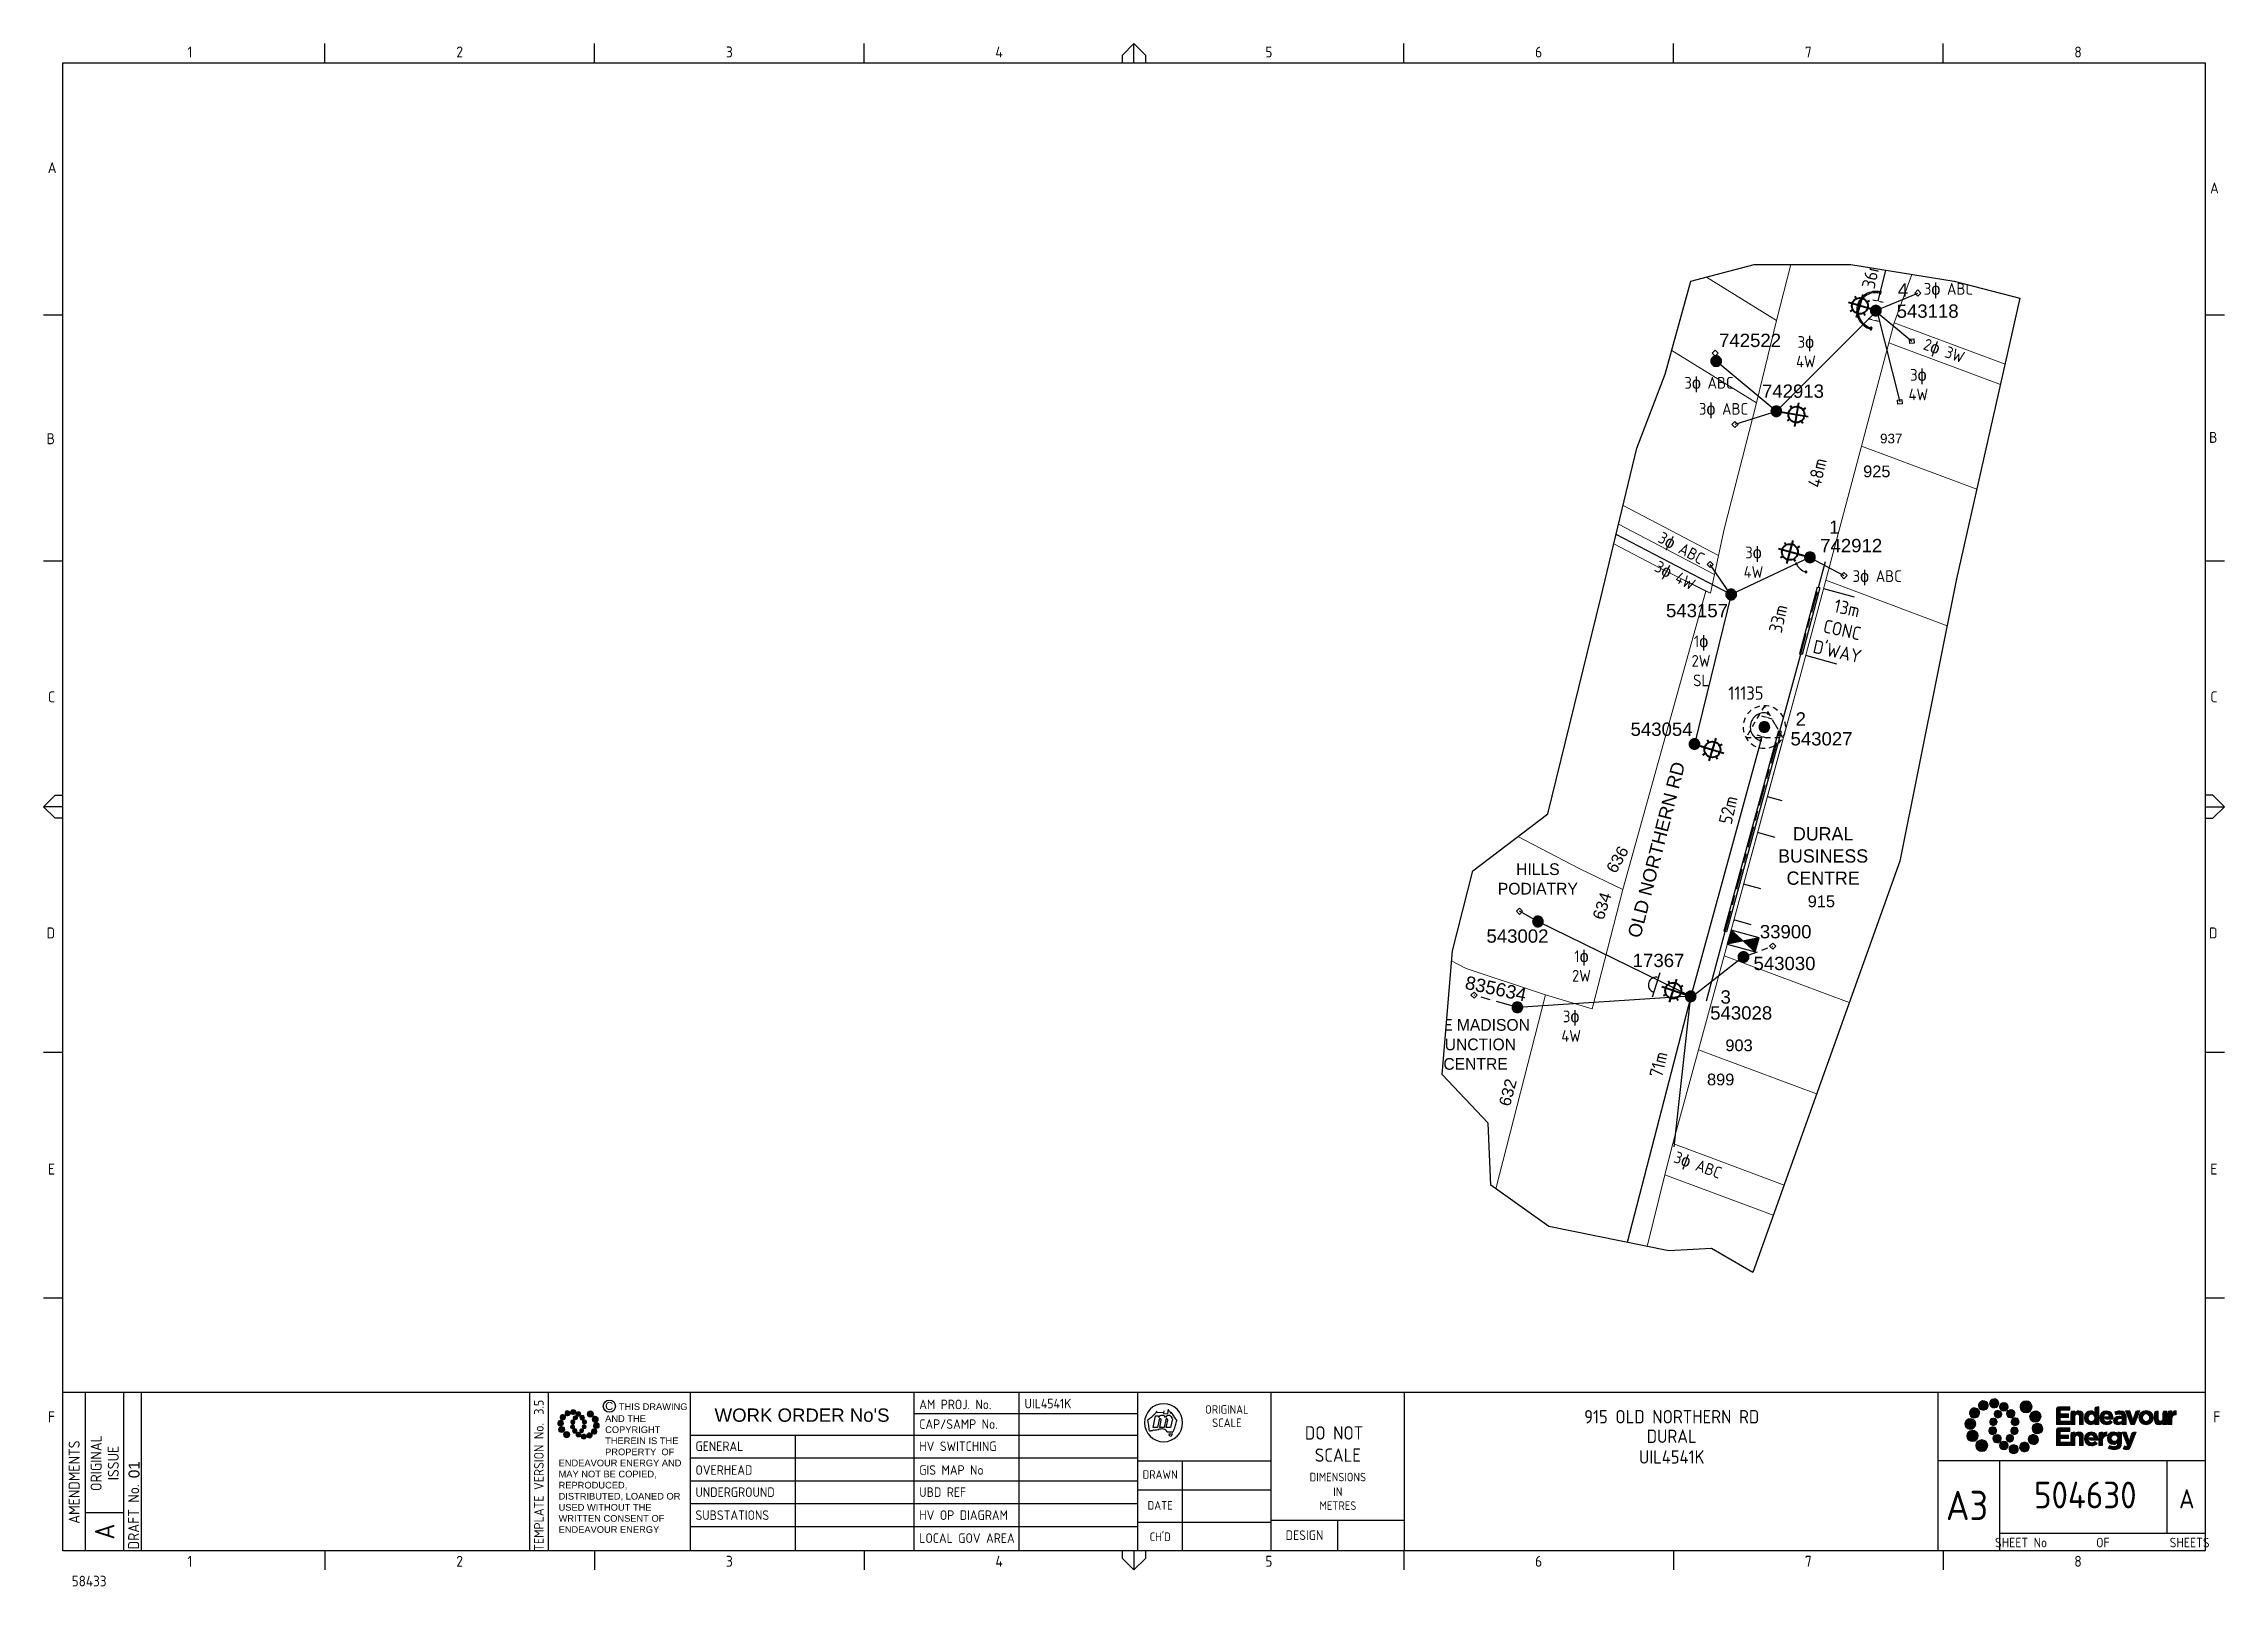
# Paper-space layout 'A3' of a CAD drawing. Header units: metres, sheet in millimetres. Extents: x 0 to 409, y -3 to 287.
# The model-space entities are those that its viewports show. They can reach past a viewport. Long polylines and large blocks are cut down to what shows.
import ezdxf
from ezdxf.enums import TextEntityAlignment as Align

# ---------------------------------------------------------------- set-up
doc = ezdxf.new("R2010")
doc.units = ezdxf.units.M
for name, pattern in [('Cable Exist UG', [8.2, 4, -1.2, 1.8, -1.2]), ('Dash', [5, 3, -2]), ('DASHED', [0.75, 0.5, -0.25]), ('HIDDEN', [0.375, 0.25, -0.125]), ('HIDDEN2', [0.1875, 0.125, -0.0625]), ('IECLCHAINA', [8.2, 4, -1.2, 1.8, -1.2]), ('IECLDOTA', [1.8, 1, -0.8])]:
    doc.linetypes.add(name, pattern=pattern)
doc.layers.get('0').update_dxf_attribs({"color": 6})
for name, color, linetype, lineweight in [('Cadastre Buildings_SP_EXT', 9, 'Continuous', 5), ('Cadastre Easements_SP_EXT', 9, 'Continuous', 5), ('Cadastre Land Parcels_SP_EXT', 9, 'Continuous', 5), ('Cadastre Other Property_SP_EXT', 9, 'HIDDEN', 5), ('Cadastre Roads_SP_EXT', 9, 'Continuous', 5)]:
    doc.layers.add(name, color=color, linetype=linetype, lineweight=lineweight)
for name, color, linetype in [('Equip_SP_EXT', 7, 'Continuous'), ('Equip_SP_HV_EXT', 7, 'Continuous'), ('Equip_SP_SL_EXT', 7, 'Continuous'), ('Mains_LV_NEW_Hardwired', 2, 'Continuous'), ('Mains_SL_NEW', 2, 'Continuous'), ('Mains_SL_NEW_Hardwired', 2, 'Continuous'), ('Notes', 7, 'Continuous'), ('Notes_SP_MISC', 7, 'Continuous'), ('OH_Details_SP_MISC', 7, 'Continuous'), ('Services_SP_EXT', 7, 'Continuous'), ('Sub_SP_EXT', 7, 'Continuous'), ('SupportsOH_SP_EXT', 7, 'Continuous'), ('SupportsOH_SP_TR_HV_LV_SL_EXT', 7, 'Continuous'), ('SupportsUG_SP_EXT', 7, 'Continuous'), ('Trench_SP_NEW', 2, 'Continuous'), ('UG_Details_SP_MISC', 7, 'Continuous')]:
    doc.layers.add(name, color=color, linetype=linetype)
doc.layers.add('Viewports', color=6, linetype='Continuous', plot=False)
doc.styles.add('ARIAL', font='arial.ttf', dxfattribs={"height": 2})
doc.styles.add('iecARIAL', font='arial.ttf', dxfattribs={"height": 2})
doc.styles.add('iecISOCP', font='isocp.shx')
doc.styles.add('POLE_LABEL', font='arial.ttf')
doc.styles.get("Standard").update_dxf_attribs({"font": 'arial.ttf'})
doc.linetypes.add('IE Trench HV', pattern='A,7,-0.2,["/",Standard,S=3,R=0,X=0.6,Y=-1.4],-2.5', length=9.7)

psp = doc.layouts.new('A3')

msp = doc.modelspace()

# ---------------------------------------------------------------- texts
at = {"layer": 'Cadastre Land Parcels_SP_EXT'}
for s, height, rotation, p in [('640', 1.8, 75.1994, (317194.54, 6271317.62)), ('636', 2.2, 60.611, (317195.05, 6271232.23)), ('634', 2.2, 72.4615, (317192.74, 6271223.49)), ('632', 2.2, 75.1394, (317175.16, 6271188.47))]:
    msp.add_text(s, height=height, rotation=rotation, dxfattribs=at).set_placement(p)
for s, height, p in [('937', 1.8, (317244.73, 6271313.23)), ('925', 2.2, (317241.56, 6271306.86)), ('915', 2.2, (317231.13, 6271226.04)), ('903', 2.2, (317215.66, 6271198.98)), ('899', 2.2, (317212.21, 6271192.56))]:
    msp.add_text(s, height=height, dxfattribs=at).set_placement(p)
at = {"layer": 'Cadastre Roads_SP_EXT', "color": 1}
msp.add_text('OLD NORTHERN RD', height=2.5, rotation=75.5673, dxfattribs=at).set_placement((317199.67, 6271220.09))
at = {"layer": 'Notes_SP_MISC', "linetype": 'Continuous', "attachment_point": 5, "style": 'iecISOCP'}
for s, insert, char_height, width, rotation in [('36m', (317243.06, 6271344.99), 2.5, 4.8804, 76.915), ('48m', (317232.92, 6271307.7), 2.5, 4.8804, 76.915), ('3ɸ ABC', (317207.23, 6271293.26), 2.2, 10.1778, 331.7313), ('3ɸ 4W', (317206.05, 6271288.1), 2.2, 10.1778, 331.7313), ('33m', (317225.59, 6271280.27), 2.5, 4.8804, 76.915), ("13m CONC D'WAY", (317237.61, 6271278.17), 2.5, 10.0765, 347.298), ('52m', (317216.19, 6271244.31), 2.5, 4.8804, 76.915), ('71m', (317203.09, 6271196.48), 2.5, 4.8804, 76.915), ('3ɸ ABC', (317210.38, 6271177.28), 2.2, 10.1778, 339.774)]:
    msp.add_mtext(s, dxfattribs=dict(at, insert=insert, char_height=char_height, width=width, rotation=rotation))
at = {"layer": 'Notes_SP_MISC', "linetype": 'Continuous', "char_height": 2.2, "attachment_point": 5, "style": 'iecISOCP'}
for s, insert, width in [('3ɸ 4W', (317230.79, 6271330.44), 6.4365), ('3ɸ ABC', (317212.58, 6271324.27), 10.1778), ('3ɸ 4W', (317220.94, 6271290.88), 6.4365), ('1ɸ 2W SL', (317211.08, 6271272.34), 6.4365), ('1ɸ 2W', (317188.61, 6271214.99), 6.4365), ('3ɸ 4W', (317186.67, 6271203.68), 6.4365)]:
    msp.add_mtext(s, dxfattribs=dict(at, insert=insert, width=width))
at = {"layer": 'Notes_SP_MISC', "linetype": 'DASHED', "insert": (317216.22, 6271267.53, 243016.74), "char_height": 2.5, "width": 2.2607, "attachment_point": 1, "style": 'iecISOCP'}
msp.add_mtext('11135', dxfattribs=at)
at = {"layer": 'Notes_SP_MISC', "lineweight": 0, "attachment_point": 5, "style": 'iecISOCP'}
for s, insert, char_height, width in [('{\\fStylus BT|b0|i0|c0|p34;DURAL BUSINESS CENTRE}', (317234.03, 6271235.65), 2.5, 27.1249), ('{\\fStylus BT|b0|i0|c0|p34;HILLS PODIATRY}', (317180.41, 6271231.34), 2.2, 22.3186), ('{\\fStylus BT|b0|i0|c0|p34;THE MADISON FUNCTION CENTRE}', (317168.7, 6271200.24), 2.2, 22.3186)]:
    msp.add_mtext(s, dxfattribs=dict(at, insert=insert, char_height=char_height, width=width))

# ---------------------------------------------------------------- blocks, each defined once
blk = doc.blocks.new('EE_LOGO_SMALL')
at = {"layer": 'Notes'}
h = blk.add_hatch(color=256, dxfattribs=at)
edge = h.paths.add_edge_path()
edge.add_spline(control_points=[(-8.4, 2), (-9.2, 2), (-9.8, 1.4), (-9.8, 0.7), (-9.9, -0.1), (-9.3, -0.7), (-8.6, -0.8), (-7.8, -0.8), (-7.2, -0.2), (-7.1, 0.5), (-7.1, 1.3), (-7.7, 1.9), (-8.4, 2)], knot_values=[0, 0, 0, 0, 1, 1, 1, 2, 2, 2, 3, 3, 3, 4, 4, 4, 4], degree=3, periodic=0)
h = blk.add_hatch(color=256, dxfattribs=at)
edge = h.paths.add_edge_path()
edge.add_spline(control_points=[(-6.8, 4.5), (-7.4, 4.8), (-8.2, 4.6), (-8.6, 4), (-8.9, 3.4), (-8.7, 2.6), (-8.1, 2.2), (-7.5, 1.9), (-6.7, 2.1), (-6.3, 2.7), (-6, 3.3), (-6.2, 4.1), (-6.8, 4.5)], knot_values=[0, 0, 0, 0, 1, 1, 1, 2, 2, 2, 3, 3, 3, 4, 4, 4, 4], degree=3, periodic=0)
h = blk.add_hatch(color=256, dxfattribs=at)
edge = h.paths.add_edge_path()
edge.add_spline(control_points=[(-4.2, 5.9), (-4.6, 6.5), (-5.3, 6.6), (-5.9, 6.3), (-6.4, 5.9), (-6.6, 5.1), (-6.2, 4.6), (-5.9, 4), (-5.1, 3.8), (-4.6, 4.2), (-4, 4.6), (-3.8, 5.3), (-4.2, 5.9)], knot_values=[0, 0, 0, 0, 1, 1, 1, 2, 2, 2, 3, 3, 3, 4, 4, 4, 4], degree=3, periodic=0)
h = blk.add_hatch(color=256, dxfattribs=at)
edge = h.paths.add_edge_path()
edge.add_spline(control_points=[(-1.3, 5.9), (-1.4, 6.5), (-2, 7), (-2.6, 6.9), (-3.3, 6.9), (-3.7, 6.3), (-3.7, 5.6), (-3.6, 5), (-3, 4.5), (-2.4, 4.6), (-1.7, 4.7), (-1.3, 5.2), (-1.3, 5.9)], knot_values=[0, 0, 0, 0, 1, 1, 1, 2, 2, 2, 3, 3, 3, 4, 4, 4, 4], degree=3, periodic=0)
h = blk.add_hatch(color=256, dxfattribs=at)
edge = h.paths.add_edge_path()
edge.add_spline(control_points=[(-2.5, 2.1), (-3, 2.2), (-3.5, 1.9), (-3.6, 1.3), (-3.7, 0.8), (-3.4, 0.3), (-2.9, 0.2), (-2.4, 0.1), (-1.9, 0.4), (-1.8, 0.9), (-1.7, 1.5), (-2, 2), (-2.5, 2.1)], knot_values=[0, 0, 0, 0, 1, 1, 1, 2, 2, 2, 3, 3, 3, 4, 4, 4, 4], degree=3, periodic=0)
h = blk.add_hatch(color=256, dxfattribs=at)
edge = h.paths.add_edge_path()
edge.add_spline(control_points=[(1, 4.9), (1, 4.3), (0.5, 3.8), (-0.1, 3.8), (-0.7, 3.8), (-1.2, 4.3), (-1.2, 4.9), (-1.2, 5.5), (-0.7, 6), (-0.1, 6), (0.5, 6), (1, 5.5), (1, 4.9)], knot_values=[0, 0, 0, 0, 1, 1, 1, 2, 2, 2, 3, 3, 3, 4, 4, 4, 4], degree=3, periodic=0)
edge = h.paths.add_edge_path()
edge.add_spline(control_points=[(-1.4, 4), (-1.9, 4.1), (-2.4, 3.8), (-2.5, 3.3), (-2.6, 2.7), (-2.3, 2.2), (-1.8, 2.1), (-1.3, 2), (-0.7, 2.3), (-0.6, 2.9), (-0.5, 3.4), (-0.9, 3.9), (-1.4, 4)], knot_values=[0, 0, 0, 0, 1, 1, 1, 2, 2, 2, 3, 3, 3, 4, 4, 4, 4], degree=3, periodic=0)
h = blk.add_hatch(color=256, dxfattribs=at)
edge = h.paths.add_edge_path()
edge.add_spline(control_points=[(2.3, 2.4), (2.8, 2.8), (2.8, 3.4), (2.4, 3.9), (2, 4.3), (1.4, 4.3), (0.9, 3.9), (0.5, 3.6), (0.5, 2.9), (0.9, 2.5), (1.2, 2), (1.9, 2), (2.3, 2.4)], knot_values=[0, 0, 0, 0, 1, 1, 1, 2, 2, 2, 3, 3, 3, 4, 4, 4, 4], degree=3, periodic=0)
edge = h.paths.add_edge_path()
edge.add_spline(control_points=[(1, 4.9), (1, 4.3), (0.5, 3.8), (-0.1, 3.8), (-0.7, 3.8), (-1.2, 4.3), (-1.2, 4.9), (-1.2, 5.5), (-0.7, 6), (-0.1, 6), (0.5, 6), (1, 5.5), (1, 4.9)], knot_values=[0, 0, 0, 0, 1, 1, 1, 2, 2, 2, 3, 3, 3, 4, 4, 4, 4], degree=3, periodic=0)
h = blk.add_hatch(color=256, dxfattribs=at)
edge = h.paths.add_edge_path()
edge.add_spline(control_points=[(1, 4.9), (1, 4.3), (0.5, 3.8), (-0.1, 3.8), (-0.7, 3.8), (-1.2, 4.3), (-1.2, 4.9), (-1.2, 5.5), (-0.7, 6), (-0.1, 6), (0.5, 6), (1, 5.5), (1, 4.9)], knot_values=[0, 0, 0, 0, 1, 1, 1, 2, 2, 2, 3, 3, 3, 4, 4, 4, 4], degree=3, periodic=0)
edge = h.paths.add_edge_path(flags=16)
edge.add_spline(control_points=[(1, 4.9), (1, 4.3), (0.5, 3.8), (-0.1, 3.8), (-0.7, 3.8), (-1.2, 4.3), (-1.2, 4.9), (-1.2, 5.5), (-0.7, 6), (-0.1, 6), (0.5, 6), (1, 5.5), (1, 4.9)], knot_values=[0, 0, 0, 0, 1, 1, 1, 2, 2, 2, 3, 3, 3, 4, 4, 4, 4], degree=3, periodic=0)
h = blk.add_hatch(color=256, dxfattribs=at)
edge = h.paths.add_edge_path()
edge.add_spline(control_points=[(3, 0.2), (3.5, 0.3), (3.8, 0.9), (3.7, 1.4), (3.6, 1.9), (3, 2.3), (2.5, 2.1), (1.9, 2), (1.6, 1.4), (1.8, 0.9), (1.9, 0.4), (2.5, 0.1), (3, 0.2)], knot_values=[0, 0, 0, 0, 1, 1, 1, 2, 2, 2, 3, 3, 3, 4, 4, 4, 4], degree=3, periodic=0)
h = blk.add_hatch(color=256, dxfattribs=at)
edge = h.paths.add_edge_path()
edge.add_spline(control_points=[(7, 4.9), (7, 4), (6.3, 3.4), (5.5, 3.4), (4.6, 3.4), (4, 4), (4, 4.9), (4, 5.7), (4.6, 6.4), (5.5, 6.4), (6.3, 6.4), (7, 5.7), (7, 4.9)], knot_values=[0, 0, 0, 0, 1, 1, 1, 2, 2, 2, 3, 3, 3, 4, 4, 4, 4], degree=3, periodic=0)
h = blk.add_hatch(color=256, dxfattribs=at)
edge = h.paths.add_edge_path()
edge.add_spline(control_points=[(8.4, 1.1), (9.1, 1.5), (9.4, 2.3), (9.1, 3), (8.8, 3.7), (7.9, 4.1), (7.2, 3.8), (6.5, 3.4), (6.2, 2.6), (6.5, 1.9), (6.8, 1.2), (7.7, 0.8), (8.4, 1.1)], knot_values=[0, 0, 0, 0, 1, 1, 1, 2, 2, 2, 3, 3, 3, 4, 4, 4, 4], degree=3, periodic=0)
h = blk.add_hatch(color=256, dxfattribs=at)
edge = h.paths.add_edge_path()
edge.add_spline(control_points=[(8.3, -1.9), (9, -1.9), (9.7, -1.4), (9.7, -0.6), (9.7, 0.1), (9.2, 0.8), (8.4, 0.8), (7.7, 0.8), (7, 0.3), (7, -0.5), (6.9, -1.2), (7.5, -1.9), (8.3, -1.9)], knot_values=[0, 0, 0, 0, 1, 1, 1, 2, 2, 2, 3, 3, 3, 4, 4, 4, 4], degree=3, periodic=0)
h = blk.add_hatch(color=256, dxfattribs=at)
edge = h.paths.add_edge_path()
edge.add_spline(control_points=[(-8.5, -1.1), (-9.2, -1.4), (-9.6, -2.3), (-9.3, -3), (-8.9, -3.7), (-8.1, -4), (-7.4, -3.7), (-6.7, -3.4), (-6.3, -2.5), (-6.6, -1.8), (-7, -1.1), (-7.8, -0.8), (-8.5, -1.1)], knot_values=[0, 0, 0, 0, 1, 1, 1, 2, 2, 2, 3, 3, 3, 4, 4, 4, 4], degree=3, periodic=0)
h = blk.add_hatch(color=256, dxfattribs=at)
edge = h.paths.add_edge_path()
edge.add_spline(control_points=[(-7.1, -4.8), (-7.1, -4), (-6.5, -3.3), (-5.6, -3.3), (-4.8, -3.3), (-4.1, -4), (-4.1, -4.8), (-4.1, -5.7), (-4.8, -6.3), (-5.6, -6.3), (-6.5, -6.3), (-7.1, -5.7), (-7.1, -4.8)], knot_values=[0, 0, 0, 0, 1, 1, 1, 2, 2, 2, 3, 3, 3, 4, 4, 4, 4], degree=3, periodic=0)
h = blk.add_hatch(color=256, dxfattribs=at)
edge = h.paths.add_edge_path()
edge.add_spline(control_points=[(-3.1, -0.2), (-3.7, -0.3), (-4, -0.8), (-3.8, -1.4), (-3.7, -1.9), (-3.2, -2.2), (-2.6, -2.1), (-2.1, -1.9), (-1.8, -1.4), (-1.9, -0.9), (-2.1, -0.3), (-2.6, 0), (-3.1, -0.2)], knot_values=[0, 0, 0, 0, 1, 1, 1, 2, 2, 2, 3, 3, 3, 4, 4, 4, 4], degree=3, periodic=0)
h = blk.add_hatch(color=256, dxfattribs=at)
edge = h.paths.add_edge_path()
edge.add_spline(control_points=[(-2.5, -2.3), (-2.9, -2.7), (-3, -3.4), (-2.6, -3.8), (-2.2, -4.2), (-1.5, -4.3), (-1.1, -3.9), (-0.7, -3.5), (-0.6, -2.8), (-1, -2.4), (-1.4, -2), (-2, -1.9), (-2.5, -2.3)], knot_values=[0, 0, 0, 0, 1, 1, 1, 2, 2, 2, 3, 3, 3, 4, 4, 4, 4], degree=3, periodic=0)
h = blk.add_hatch(color=256, dxfattribs=at)
edge = h.paths.add_edge_path()
edge.add_spline(control_points=[(-1.2, -4.8), (-1.2, -4.2), (-0.7, -3.7), (-0.1, -3.7), (0.5, -3.7), (1, -4.2), (1, -4.8), (1, -5.4), (0.5, -5.9), (-0.1, -5.9), (-0.7, -5.9), (-1.2, -5.4), (-1.2, -4.8)], knot_values=[0, 0, 0, 0, 1, 1, 1, 2, 2, 2, 3, 3, 3, 4, 4, 4, 4], degree=3, periodic=0)
h = blk.add_hatch(color=256, dxfattribs=at)
edge = h.paths.add_edge_path()
edge.add_spline(control_points=[(1.2, -3.9), (1.7, -4.1), (2.2, -3.7), (2.3, -3.2), (2.5, -2.7), (2.1, -2.2), (1.6, -2.1), (1.1, -2), (0.6, -2.3), (0.5, -2.8), (0.4, -3.3), (0.7, -3.8), (1.2, -3.9)], knot_values=[0, 0, 0, 0, 1, 1, 1, 2, 2, 2, 3, 3, 3, 4, 4, 4, 4], degree=3, periodic=0)
h = blk.add_hatch(color=256, dxfattribs=at)
edge = h.paths.add_edge_path()
edge.add_spline(control_points=[(1.2, -5.8), (1.3, -6.5), (1.8, -6.9), (2.5, -6.9), (3.1, -6.8), (3.6, -6.2), (3.5, -5.6), (3.4, -5), (2.9, -4.5), (2.2, -4.6), (1.6, -4.6), (1.1, -5.2), (1.2, -5.8)], knot_values=[0, 0, 0, 0, 1, 1, 1, 2, 2, 2, 3, 3, 3, 4, 4, 4, 4], degree=3, periodic=0)
h = blk.add_hatch(color=256, dxfattribs=at)
edge = h.paths.add_edge_path()
edge.add_spline(control_points=[(2.4, -2), (2.9, -2.1), (3.4, -1.8), (3.5, -1.3), (3.6, -0.8), (3.3, -0.3), (2.8, -0.2), (2.2, -0.1), (1.7, -0.4), (1.6, -0.9), (1.5, -1.4), (1.8, -1.9), (2.4, -2)], knot_values=[0, 0, 0, 0, 1, 1, 1, 2, 2, 2, 3, 3, 3, 4, 4, 4, 4], degree=3, periodic=0)
h = blk.add_hatch(color=256, dxfattribs=at)
edge = h.paths.add_edge_path()
edge.add_spline(control_points=[(4, -5.8), (4.4, -6.4), (5.2, -6.6), (5.7, -6.2), (6.3, -5.8), (6.5, -5.1), (6.1, -4.5), (5.7, -4), (5, -3.8), (4.4, -4.2), (3.8, -4.5), (3.7, -5.3), (4, -5.8)], knot_values=[0, 0, 0, 0, 1, 1, 1, 2, 2, 2, 3, 3, 3, 4, 4, 4, 4], degree=3, periodic=0)
h = blk.add_hatch(color=256, dxfattribs=at)
edge = h.paths.add_edge_path()
edge.add_spline(control_points=[(6.7, -4.4), (7.3, -4.8), (8.1, -4.6), (8.4, -4), (8.8, -3.3), (8.6, -2.6), (8, -2.2), (7.3, -1.8), (6.6, -2.1), (6.2, -2.7), (5.8, -3.3), (6, -4.1), (6.7, -4.4)], knot_values=[0, 0, 0, 0, 1, 1, 1, 2, 2, 2, 3, 3, 3, 4, 4, 4, 4], degree=3, periodic=0)
at = {"layer": 'Notes', "lineweight": 0}
for points in [[(1.8, 2.1), (1.8, 2.1)], [(-2, -2.1), (-2, -2.1)]]:
    blk.add_lwpolyline(points, dxfattribs=at)
for points in [[(-8.4, 2), (-9.2, 2), (-9.8, 1.4), (-9.8, 0.7), (-9.9, -0.1), (-9.3, -0.7), (-8.6, -0.8), (-7.8, -0.8), (-7.2, -0.2), (-7.1, 0.5), (-7.1, 1.3), (-7.7, 1.9), (-8.4, 2)], [(-6.8, 4.5), (-7.4, 4.8), (-8.2, 4.6), (-8.6, 4), (-8.9, 3.4), (-8.7, 2.6), (-8.1, 2.2), (-7.5, 1.9), (-6.7, 2.1), (-6.3, 2.7), (-6, 3.3), (-6.2, 4.1), (-6.8, 4.5)], [(-4.2, 5.9), (-4.6, 6.5), (-5.3, 6.6), (-5.9, 6.3), (-6.4, 5.9), (-6.6, 5.1), (-6.2, 4.6), (-5.9, 4), (-5.1, 3.8), (-4.6, 4.2), (-4, 4.6), (-3.8, 5.3), (-4.2, 5.9)], [(-1.3, 5.9), (-1.4, 6.5), (-2, 7), (-2.6, 6.9), (-3.3, 6.9), (-3.7, 6.3), (-3.7, 5.6), (-3.6, 5), (-3, 4.5), (-2.4, 4.6), (-1.7, 4.7), (-1.3, 5.2), (-1.3, 5.9)], [(-2.5, 2.1), (-3, 2.2), (-3.5, 1.9), (-3.6, 1.3), (-3.7, 0.8), (-3.4, 0.3), (-2.9, 0.2), (-2.4, 0.1), (-1.9, 0.4), (-1.8, 0.9), (-1.7, 1.5), (-2, 2), (-2.5, 2.1)], [(-1.4, 4), (-1.9, 4.1), (-2.4, 3.8), (-2.5, 3.3), (-2.6, 2.7), (-2.3, 2.2), (-1.8, 2.1), (-1.3, 2), (-0.7, 2.3), (-0.6, 2.9), (-0.5, 3.4), (-0.9, 3.9), (-1.4, 4)], [(1, 4.9), (1, 4.3), (0.5, 3.8), (-0.1, 3.8), (-0.7, 3.8), (-1.2, 4.3), (-1.2, 4.9), (-1.2, 5.5), (-0.7, 6), (-0.1, 6), (0.5, 6), (1, 5.5), (1, 4.9)], [(1, 4.9), (1, 4.3), (0.5, 3.8), (-0.1, 3.8), (-0.7, 3.8), (-1.2, 4.3), (-1.2, 4.9), (-1.2, 5.5), (-0.7, 6), (-0.1, 6), (0.5, 6), (1, 5.5), (1, 4.9)], [(2.3, 2.4), (2.8, 2.8), (2.8, 3.4), (2.4, 3.9), (2, 4.3), (1.4, 4.3), (0.9, 3.9), (0.5, 3.6), (0.5, 2.9), (0.9, 2.5), (1.2, 2), (1.9, 2), (2.3, 2.4)], [(3, 0.2), (3.5, 0.3), (3.8, 0.9), (3.7, 1.4), (3.6, 1.9), (3, 2.3), (2.5, 2.1), (1.9, 2), (1.6, 1.4), (1.8, 0.9), (1.9, 0.4), (2.5, 0.1), (3, 0.2)], [(7, 4.9), (7, 4), (6.3, 3.4), (5.5, 3.4), (4.6, 3.4), (4, 4), (4, 4.9), (4, 5.7), (4.6, 6.4), (5.5, 6.4), (6.3, 6.4), (7, 5.7), (7, 4.9)], [(8.4, 1.1), (9.1, 1.5), (9.4, 2.3), (9.1, 3), (8.8, 3.7), (7.9, 4.1), (7.2, 3.8), (6.5, 3.4), (6.2, 2.6), (6.5, 1.9), (6.8, 1.2), (7.7, 0.8), (8.4, 1.1)], [(8.3, -1.9), (9, -1.9), (9.7, -1.4), (9.7, -0.6), (9.7, 0.1), (9.2, 0.8), (8.4, 0.8), (7.7, 0.8), (7, 0.3), (7, -0.5), (6.9, -1.2), (7.5, -1.9), (8.3, -1.9)], [(-8.5, -1.1), (-9.2, -1.4), (-9.6, -2.3), (-9.3, -3), (-8.9, -3.7), (-8.1, -4), (-7.4, -3.7), (-6.7, -3.4), (-6.3, -2.5), (-6.6, -1.8), (-7, -1.1), (-7.8, -0.8), (-8.5, -1.1)], [(-7.1, -4.8), (-7.1, -4), (-6.5, -3.3), (-5.6, -3.3), (-4.8, -3.3), (-4.1, -4), (-4.1, -4.8), (-4.1, -5.7), (-4.8, -6.3), (-5.6, -6.3), (-6.5, -6.3), (-7.1, -5.7), (-7.1, -4.8)], [(-3.1, -0.2), (-3.7, -0.3), (-4, -0.8), (-3.8, -1.4), (-3.7, -1.9), (-3.2, -2.2), (-2.6, -2.1), (-2.1, -1.9), (-1.8, -1.4), (-1.9, -0.9), (-2.1, -0.3), (-2.6, 0), (-3.1, -0.2)], [(-2.5, -2.3), (-2.9, -2.7), (-3, -3.4), (-2.6, -3.8), (-2.2, -4.2), (-1.5, -4.3), (-1.1, -3.9), (-0.7, -3.5), (-0.6, -2.8), (-1, -2.4), (-1.4, -2), (-2, -1.9), (-2.5, -2.3)], [(-1.2, -4.8), (-1.2, -4.2), (-0.7, -3.7), (-0.1, -3.7), (0.5, -3.7), (1, -4.2), (1, -4.8), (1, -5.4), (0.5, -5.9), (-0.1, -5.9), (-0.7, -5.9), (-1.2, -5.4), (-1.2, -4.8)], [(1.2, -3.9), (1.7, -4.1), (2.2, -3.7), (2.3, -3.2), (2.5, -2.7), (2.1, -2.2), (1.6, -2.1), (1.1, -2), (0.6, -2.3), (0.5, -2.8), (0.4, -3.3), (0.7, -3.8), (1.2, -3.9)], [(1.2, -5.8), (1.3, -6.5), (1.8, -6.9), (2.5, -6.9), (3.1, -6.8), (3.6, -6.2), (3.5, -5.6), (3.4, -5), (2.9, -4.5), (2.2, -4.6), (1.6, -4.6), (1.1, -5.2), (1.2, -5.8)], [(2.4, -2), (2.9, -2.1), (3.4, -1.8), (3.5, -1.3), (3.6, -0.8), (3.3, -0.3), (2.8, -0.2), (2.2, -0.1), (1.7, -0.4), (1.6, -0.9), (1.5, -1.4), (1.8, -1.9), (2.4, -2)], [(4, -5.8), (4.4, -6.4), (5.2, -6.6), (5.7, -6.2), (6.3, -5.8), (6.5, -5.1), (6.1, -4.5), (5.7, -4), (5, -3.8), (4.4, -4.2), (3.8, -4.5), (3.7, -5.3), (4, -5.8)], [(6.7, -4.4), (7.3, -4.8), (8.1, -4.6), (8.4, -4), (8.8, -3.3), (8.6, -2.6), (8, -2.2), (7.3, -1.8), (6.6, -2.1), (6.2, -2.7), (5.8, -3.3), (6, -4.1), (6.7, -4.4)]]:
    blk.add_open_spline(points, degree=3, knots=[0, 0, 0, 0, 1, 1, 1, 2, 2, 2, 3, 3, 3, 4, 4, 4, 4], dxfattribs=at)
blk = doc.blocks.new('EE_COPYRIGHT_A3')
at = {"layer": 'Notes'}
blk.add_circle((9.54, -0.79), 1.15, dxfattribs=at)
at = {"xscale": 0.4, "yscale": 0.4, "zscale": 0.4}
blk.add_blockref('EE_LOGO_SMALL', (3.77, -4.21), dxfattribs=at)
at = {"layer": 'Notes', "insert": (0, 0), "char_height": 1.25, "width": 24.1208, "attachment_point": 1, "style": 'ARIAL'}
blk.add_mtext('\\pt8.75;               ^I{\\H1.2x;C } THIS DRAWING\\P\\pi-8.75,l8.75,t8.75,20;       ^IAND THE ^I\\P\\pi0,t8.75;COPYRIGHT\\P\\pi-8.75,t1.25,8.75;^I^ITHEREIN IS THE PROPERTY  OF \\P\\pi0,l0,t1.25;ENDEAVOUR ENERGY AND MAY NOT BE COPIED, REPRODUCED, DISTRIBUTED, LOANED OR USED WITHOUT THE WRITTEN CONSENT OF ENDEAVOUR ENERGY', dxfattribs=at)
blk = doc.blocks.new('EE_LOGO')
h = blk.add_hatch(color=7)
edge = h.paths.add_edge_path()
edge.add_spline(control_points=[(-21.12, 5.87), (-21.48, 6.44), (-22.24, 6.61), (-22.81, 6.24), (-23.37, 5.88), (-23.54, 5.12), (-23.17, 4.55), (-22.81, 3.98), (-22.05, 3.82), (-21.48, 4.19), (-20.92, 4.55), (-20.75, 5.31), (-21.12, 5.87)], knot_values=[0, 0, 0, 0, 1, 1, 1, 2, 2, 2, 3, 3, 3, 4, 4, 4, 4], degree=3, periodic=0)
h = blk.add_hatch(color=7)
edge = h.paths.add_edge_path()
edge.add_spline(control_points=[(-18.27, 5.87), (-18.34, 6.5), (-18.91, 6.97), (-19.54, 6.9), (-20.18, 6.84), (-20.65, 6.27), (-20.58, 5.63), (-20.52, 4.99), (-19.95, 4.53), (-19.31, 4.59), (-18.67, 4.66), (-18.21, 5.23), (-18.27, 5.87)], knot_values=[0, 0, 0, 0, 1, 1, 1, 2, 2, 2, 3, 3, 3, 4, 4, 4, 4], degree=3, periodic=0)
h = blk.add_hatch(color=7)
edge = h.paths.add_edge_path()
edge.add_spline(control_points=[(-15.91, 4.86), (-15.91, 4.26), (-16.4, 3.77), (-17, 3.77), (-17.6, 3.77), (-18.08, 4.26), (-18.08, 4.86), (-18.08, 5.46), (-17.6, 5.95), (-17, 5.95), (-16.4, 5.95), (-15.91, 5.46), (-15.91, 4.86)], knot_values=[0, 0, 0, 0, 1, 1, 1, 2, 2, 2, 3, 3, 3, 4, 4, 4, 4], degree=3, periodic=0)
edge = h.paths.add_edge_path()
edge.add_spline(control_points=[(-18.29, 3.97), (-18.8, 4.08), (-19.3, 3.76), (-19.41, 3.25), (-19.52, 2.74), (-19.2, 2.23), (-18.69, 2.12), (-18.18, 2.01), (-17.67, 2.33), (-17.56, 2.84), (-17.45, 3.35), (-17.78, 3.86), (-18.29, 3.97)], knot_values=[0, 0, 0, 0, 1, 1, 1, 2, 2, 2, 3, 3, 3, 4, 4, 4, 4], degree=3, periodic=0)
h = blk.add_hatch(color=7)
edge = h.paths.add_edge_path()
edge.add_spline(control_points=[(-14.59, 2.36), (-14.16, 2.75), (-14.12, 3.41), (-14.51, 3.84), (-14.89, 4.27), (-15.55, 4.31), (-15.99, 3.93), (-16.42, 3.54), (-16.46, 2.88), (-16.07, 2.45), (-15.69, 2.01), (-15.02, 1.98), (-14.59, 2.36)], knot_values=[0, 0, 0, 0, 1, 1, 1, 2, 2, 2, 3, 3, 3, 4, 4, 4, 4], degree=3, periodic=0)
edge = h.paths.add_edge_path()
edge.add_spline(control_points=[(-15.91, 4.86), (-15.91, 4.26), (-16.4, 3.77), (-17, 3.77), (-17.6, 3.77), (-18.08, 4.26), (-18.08, 4.86), (-18.08, 5.46), (-17.6, 5.95), (-17, 5.95), (-16.4, 5.95), (-15.91, 5.46), (-15.91, 4.86)], knot_values=[0, 0, 0, 0, 1, 1, 1, 2, 2, 2, 3, 3, 3, 4, 4, 4, 4], degree=3, periodic=0)
h = blk.add_hatch(color=7)
edge = h.paths.add_edge_path()
edge.add_spline(control_points=[(-15.91, 4.86), (-15.91, 4.26), (-16.4, 3.77), (-17, 3.77), (-17.6, 3.77), (-18.08, 4.26), (-18.08, 4.86), (-18.08, 5.46), (-17.6, 5.95), (-17, 5.95), (-16.4, 5.95), (-15.91, 5.46), (-15.91, 4.86)], knot_values=[0, 0, 0, 0, 1, 1, 1, 2, 2, 2, 3, 3, 3, 4, 4, 4, 4], degree=3, periodic=0)
edge = h.paths.add_edge_path(flags=16)
edge.add_spline(control_points=[(-15.91, 4.86), (-15.91, 4.26), (-16.4, 3.77), (-17, 3.77), (-17.6, 3.77), (-18.08, 4.26), (-18.08, 4.86), (-18.08, 5.46), (-17.6, 5.95), (-17, 5.95), (-16.4, 5.95), (-15.91, 5.46), (-15.91, 4.86)], knot_values=[0, 0, 0, 0, 1, 1, 1, 2, 2, 2, 3, 3, 3, 4, 4, 4, 4], degree=3, periodic=0)
h = blk.add_hatch(color=7)
edge = h.paths.add_edge_path()
edge.add_spline(control_points=[(-9.93, 4.86), (-9.93, 4.03), (-10.61, 3.35), (-11.44, 3.35), (-12.28, 3.35), (-12.95, 4.03), (-12.95, 4.86), (-12.95, 5.69), (-12.28, 6.37), (-11.44, 6.37), (-10.61, 6.37), (-9.93, 5.69), (-9.93, 4.86)], knot_values=[0, 0, 0, 0, 1, 1, 1, 2, 2, 2, 3, 3, 3, 4, 4, 4, 4], degree=3, periodic=0)
h = blk.add_hatch(color=7)
edge = h.paths.add_edge_path()
edge.add_spline(control_points=[(-25.34, 1.94), (-26.08, 1.98), (-26.72, 1.41), (-26.77, 0.66), (-26.81, -0.09), (-26.24, -0.72), (-25.49, -0.77), (-24.74, -0.81), (-24.1, -0.24), (-24.06, 0.51), (-24.02, 1.25), (-24.59, 1.89), (-25.34, 1.94)], knot_values=[0, 0, 0, 0, 1, 1, 1, 2, 2, 2, 3, 3, 3, 4, 4, 4, 4], degree=3, periodic=0)
h = blk.add_hatch(color=7)
edge = h.paths.add_edge_path()
edge.add_spline(control_points=[(-23.73, 4.46), (-24.34, 4.81), (-25.13, 4.61), (-25.49, 3.99), (-25.85, 3.38), (-25.64, 2.59), (-25.03, 2.23), (-24.41, 1.87), (-23.63, 2.08), (-23.27, 2.69), (-22.91, 3.31), (-23.12, 4.1), (-23.73, 4.46)], knot_values=[0, 0, 0, 0, 1, 1, 1, 2, 2, 2, 3, 3, 3, 4, 4, 4, 4], degree=3, periodic=0)
h = blk.add_hatch(color=7)
edge = h.paths.add_edge_path()
edge.add_spline(control_points=[(-19.43, 2.06), (-19.94, 2.17), (-20.44, 1.84), (-20.55, 1.33), (-20.66, 0.82), (-20.34, 0.32), (-19.83, 0.21), (-19.32, 0.1), (-18.81, 0.42), (-18.71, 0.93), (-18.59, 1.44), (-18.92, 1.95), (-19.43, 2.06)], knot_values=[0, 0, 0, 0, 1, 1, 1, 2, 2, 2, 3, 3, 3, 4, 4, 4, 4], degree=3, periodic=0)
h = blk.add_hatch(color=7)
edge = h.paths.add_edge_path()
edge.add_spline(control_points=[(-13.94, 0.18), (-13.41, 0.32), (-13.09, 0.87), (-13.23, 1.4), (-13.37, 1.93), (-13.92, 2.25), (-14.45, 2.11), (-14.98, 1.97), (-15.3, 1.42), (-15.16, 0.89), (-15.02, 0.36), (-14.47, 0.04), (-13.94, 0.18)], knot_values=[0, 0, 0, 0, 1, 1, 1, 2, 2, 2, 3, 3, 3, 4, 4, 4, 4], degree=3, periodic=0)
h = blk.add_hatch(color=7)
edge = h.paths.add_edge_path()
edge.add_spline(control_points=[(-8.55, 1.13), (-7.83, 1.45), (-7.5, 2.29), (-7.82, 3.01), (-8.14, 3.73), (-8.98, 4.06), (-9.7, 3.74), (-10.42, 3.42), (-10.75, 2.58), (-10.43, 1.86), (-10.11, 1.14), (-9.27, 0.81), (-8.55, 1.13)], knot_values=[0, 0, 0, 0, 1, 1, 1, 2, 2, 2, 3, 3, 3, 4, 4, 4, 4], degree=3, periodic=0)
h = blk.add_hatch(color=7)
edge = h.paths.add_edge_path()
edge.add_spline(control_points=[(-8.66, -1.92), (-7.91, -1.96), (-7.27, -1.39), (-7.23, -0.64), (-7.19, 0.1), (-7.76, 0.74), (-8.51, 0.78), (-9.25, 0.83), (-9.89, 0.26), (-9.94, -0.49), (-9.98, -1.24), (-9.41, -1.88), (-8.66, -1.92)], knot_values=[0, 0, 0, 0, 1, 1, 1, 2, 2, 2, 3, 3, 3, 4, 4, 4, 4], degree=3, periodic=0)
h = blk.add_hatch(color=7)
edge = h.paths.add_edge_path()
edge.add_spline(control_points=[(-3.85, 0.44), (-3.85, 0.44), (-3.85, 4.25), (-3.85, 4.3), (-3.85, 4.35), (-3.85, 4.86), (-3.29, 4.86), (-2.74, 4.86), (-0.49, 4.86), (-0.49, 4.86), (-0.49, 4.86), (-0.49, 4), (-0.49, 4), (-0.49, 4), (-2.89, 4), (-2.89, 4), (-2.89, 4), (-2.89, 3.1), (-2.89, 3.1), (-2.89, 3.1), (-0.8, 3.1), (-0.8, 3.1), (-0.8, 3.1), (-0.8, 2.23), (-0.8, 2.23), (-0.8, 2.23), (-2.89, 2.23), (-2.89, 2.23), (-2.89, 2.23), (-2.89, 1.31), (-2.89, 1.31), (-2.89, 1.31), (-0.49, 1.31), (-0.49, 1.31), (-0.49, 1.31), (-0.49, 0.44), (-0.49, 0.44), (-0.49, 0.44), (-3.85, 0.44), (-3.85, 0.44)], knot_values=[0, 0, 0, 0, 1, 1, 1, 2, 2, 2, 3, 3, 3, 4, 4, 4, 5, 5, 5, 6, 6, 6, 7, 7, 7, 8, 8, 8, 9, 9, 9, 10, 10, 10, 11, 11, 11, 12, 12, 12, 13, 13, 13, 13], degree=3, periodic=0)
h = blk.add_hatch(color=7)
edge = h.paths.add_edge_path()
edge.add_spline(control_points=[(1.94, 0.44), (1.94, 0.44), (1.94, 2.33), (1.94, 2.33), (1.94, 2.78), (1.73, 3.02), (1.36, 3.02), (1, 3.02), (0.76, 2.78), (0.76, 2.33), (0.76, 2.33), (0.76, 0.44), (0.76, 0.44), (0.76, 0.44), (-0.2, 0.44), (-0.2, 0.44), (-0.2, 0.44), (-0.2, 3.21), (-0.2, 3.27), (-0.2, 3.33), (-0.2, 3.82), (0.36, 3.82), (0.76, 3.82), (0.76, 3.82), (0.76, 3.82), (0.76, 3.82), (0.76, 3.35), (0.76, 3.35), (0.98, 3.63), (1.27, 3.89), (1.75, 3.89), (2.48, 3.89), (2.9, 3.41), (2.9, 2.63), (2.9, 2.63), (2.9, 0.44), (2.9, 0.44), (2.9, 0.44), (1.94, 0.44), (1.94, 0.44)], knot_values=[0, 0, 0, 0, 1, 1, 1, 2, 2, 2, 3, 3, 3, 4, 4, 4, 5, 5, 5, 6, 6, 6, 7, 7, 7, 8, 8, 8, 9, 9, 9, 10, 10, 10, 11, 11, 11, 12, 12, 12, 13, 13, 13, 13], degree=3, periodic=0)
h = blk.add_hatch(color=7)
edge = h.paths.add_edge_path(flags=16)
edge.add_spline(control_points=[(5.8, 2.13), (5.8, 2.69), (5.43, 3.07), (4.98, 3.07), (4.53, 3.07), (4.15, 2.7), (4.15, 2.13), (4.15, 2.13), (4.15, 2.12), (4.15, 2.12), (4.15, 1.56), (4.53, 1.19), (4.98, 1.19), (5.43, 1.19), (5.8, 1.56), (5.8, 2.12), (5.8, 2.12), (5.8, 2.13), (5.8, 2.13)], knot_values=[0, 0, 0, 0, 1, 1, 1, 2, 2, 2, 3, 3, 3, 4, 4, 4, 5, 5, 5, 6, 6, 6, 6], degree=3, periodic=0)
edge = h.paths.add_edge_path()
edge.add_spline(control_points=[(5.79, 0.44), (5.79, 0.44), (5.79, 0.92), (5.79, 0.92), (5.55, 0.6), (5.23, 0.37), (4.73, 0.37), (3.94, 0.37), (3.19, 0.99), (3.19, 2.12), (3.19, 2.12), (3.19, 2.13), (3.19, 2.13), (3.19, 3.26), (3.93, 3.88), (4.73, 3.88), (5.24, 3.88), (5.56, 3.65), (5.79, 3.38), (5.79, 3.38), (5.79, 4.27), (5.79, 4.3), (5.79, 4.34), (5.79, 4.86), (6.34, 4.86), (6.73, 4.86), (6.75, 4.86), (6.75, 4.86), (6.75, 4.86), (6.75, 0.44), (6.75, 0.44), (6.75, 0.44), (5.79, 0.44), (5.79, 0.44)], knot_values=[0, 0, 0, 0, 1, 1, 1, 2, 2, 2, 3, 3, 3, 4, 4, 4, 5, 5, 5, 6, 6, 6, 7, 7, 7, 8, 8, 8, 9, 9, 9, 10, 10, 10, 11, 11, 11, 11], degree=3, periodic=0)
h = blk.add_hatch(color=7)
edge = h.paths.add_edge_path()
edge.add_spline(control_points=[(8.69, 3.89), (7.7, 3.89), (7.01, 3.09), (7.01, 2.13), (7.01, 2.13), (7.01, 2.12), (7.01, 2.12), (7.01, 1.08), (7.77, 0.37), (8.78, 0.37), (9.39, 0.37), (9.85, 0.61), (10.16, 1), (10.16, 1), (9.62, 1.48), (9.62, 1.48), (9.35, 1.24), (9.12, 1.14), (8.79, 1.14), (8.33, 1.13), (8, 1.49), (7.95, 1.86), (7.91, 2.18), (7.93, 2.29), (7.95, 2.43), (8.02, 2.85), (8.29, 3.12), (8.69, 3.12), (9.09, 3.12), (9.34, 2.83), (9.4, 2.4), (9.4, 2.4), (8.14, 2.4), (8.14, 2.4), (8.14, 2.4), (8.12, 1.8), (8.64, 1.8), (9.17, 1.8), (10.32, 1.8), (10.32, 1.8), (10.33, 1.89), (10.34, 1.95), (10.34, 2.04), (10.34, 2.04), (10.34, 2.05), (10.34, 2.05), (10.34, 3.01), (9.82, 3.89), (8.69, 3.89)], knot_values=[0, 0, 0, 0, 1, 1, 1, 2, 2, 2, 3, 3, 3, 4, 4, 4, 5, 5, 5, 6, 6, 6, 7, 7, 7, 8, 8, 8, 9, 9, 9, 10, 10, 10, 11, 11, 11, 12, 12, 12, 13, 13, 13, 14, 14, 14, 15, 15, 15, 16, 16, 16, 16], degree=3, periodic=0)
h = blk.add_hatch(color=7)
edge = h.paths.add_edge_path(flags=16)
edge.add_spline(control_points=[(12.69, 1.8), (12.53, 1.88), (12.31, 1.93), (12.08, 1.93), (11.67, 1.93), (11.42, 1.77), (11.42, 1.46), (11.42, 1.46), (11.42, 1.45), (11.42, 1.45), (11.42, 1.19), (11.63, 1.04), (11.94, 1.04), (12.39, 1.04), (12.69, 1.29), (12.69, 1.63), (12.69, 1.63), (12.69, 1.8), (12.69, 1.8)], knot_values=[0, 0, 0, 0, 1, 1, 1, 2, 2, 2, 3, 3, 3, 4, 4, 4, 5, 5, 5, 6, 6, 6, 6], degree=3, periodic=0)
edge = h.paths.add_edge_path()
edge.add_spline(control_points=[(12.67, 0.44), (12.67, 0.44), (12.67, 0.81), (12.67, 0.81), (12.44, 0.55), (12.12, 0.38), (11.65, 0.38), (11.01, 0.38), (10.49, 0.74), (10.49, 1.41), (10.49, 1.41), (10.49, 1.42), (10.49, 1.42), (10.49, 2.16), (11.05, 2.5), (11.85, 2.5), (12.19, 2.5), (12.44, 2.45), (12.68, 2.37), (12.68, 2.37), (12.68, 2.42), (12.68, 2.42), (12.68, 2.82), (12.43, 3.07), (11.95, 3.07), (11.59, 3.07), (11.33, 3), (11.02, 2.89), (11.02, 2.89), (10.78, 3.62), (10.78, 3.62), (11.15, 3.78), (11.52, 3.89), (12.09, 3.89), (13.14, 3.89), (13.6, 3.35), (13.6, 2.43), (13.6, 2.43), (13.6, 0.44), (13.6, 0.44), (13.6, 0.44), (12.67, 0.44), (12.67, 0.44)], knot_values=[0, 0, 0, 0, 1, 1, 1, 2, 2, 2, 3, 3, 3, 4, 4, 4, 5, 5, 5, 6, 6, 6, 7, 7, 7, 8, 8, 8, 9, 9, 9, 10, 10, 10, 11, 11, 11, 12, 12, 12, 13, 13, 13, 14, 14, 14, 14], degree=3, periodic=0)
h = blk.add_hatch(color=7)
edge = h.paths.add_edge_path()
edge.add_spline(control_points=[(15.71, 0.44), (15.71, 0.44), (14.84, 0.44), (14.84, 0.44), (14.84, 0.44), (13.51, 3.83), (13.51, 3.83), (13.51, 3.83), (14.53, 3.83), (14.53, 3.83), (14.53, 3.83), (15.28, 1.58), (15.28, 1.58), (15.28, 1.58), (15.86, 3.3), (15.86, 3.3), (15.86, 3.3), (16.02, 3.83), (16.4, 3.83), (16.78, 3.83), (17.04, 3.83), (17.04, 3.83), (17.04, 3.83), (15.71, 0.44), (15.71, 0.44)], knot_values=[0, 0, 0, 0, 1, 1, 1, 2, 2, 2, 3, 3, 3, 4, 4, 4, 5, 5, 5, 6, 6, 6, 7, 7, 7, 8, 8, 8, 8], degree=3, periodic=0)
h = blk.add_hatch(color=7)
edge = h.paths.add_edge_path(flags=16)
edge.add_spline(control_points=[(19.52, 2.16), (19.52, 2.66), (19.16, 3.09), (18.63, 3.09), (18.08, 3.09), (17.75, 2.67), (17.75, 2.17), (17.75, 2.17), (17.75, 2.16), (17.75, 2.16), (17.75, 1.66), (18.11, 1.22), (18.64, 1.22), (19.19, 1.22), (19.52, 1.65), (19.52, 2.15), (19.52, 2.15), (19.52, 2.16), (19.52, 2.16)], knot_values=[0, 0, 0, 0, 1, 1, 1, 2, 2, 2, 3, 3, 3, 4, 4, 4, 5, 5, 5, 6, 6, 6, 6], degree=3, periodic=0)
edge = h.paths.add_edge_path()
edge.add_spline(control_points=[(18.63, 0.4), (17.58, 0.4), (16.8, 1.17), (16.8, 2.15), (16.8, 2.15), (16.8, 2.16), (16.8, 2.16), (16.8, 3.13), (17.59, 3.92), (18.64, 3.92), (19.69, 3.92), (20.46, 3.14), (20.46, 2.17), (20.46, 2.17), (20.46, 2.16), (20.46, 2.16), (20.46, 1.19), (19.68, 0.4), (18.63, 0.4)], knot_values=[0, 0, 0, 0, 1, 1, 1, 2, 2, 2, 3, 3, 3, 4, 4, 4, 5, 5, 5, 6, 6, 6, 6], degree=3, periodic=0)
h = blk.add_hatch(color=7)
edge = h.paths.add_edge_path()
edge.add_spline(control_points=[(22.86, 0.44), (22.86, 0.44), (22.86, 0.92), (22.86, 0.92), (22.64, 0.64), (22.36, 0.38), (21.87, 0.38), (21.15, 0.38), (20.72, 0.86), (20.72, 1.63), (20.72, 1.63), (20.72, 3.22), (20.72, 3.27), (20.72, 3.32), (20.72, 3.82), (21.28, 3.82), (21.68, 3.82), (21.68, 3.82), (21.68, 3.82), (21.68, 3.82), (21.68, 1.94), (21.68, 1.94), (21.68, 1.48), (21.9, 1.25), (22.26, 1.25), (22.63, 1.25), (22.86, 1.48), (22.86, 1.94), (22.86, 1.94), (22.86, 3.2), (22.86, 3.27), (22.86, 3.34), (22.87, 3.82), (23.42, 3.82), (23.82, 3.82), (23.82, 3.82), (23.82, 3.82), (23.82, 3.82), (23.82, 0.44), (23.82, 0.44), (23.82, 0.44), (22.86, 0.44), (22.86, 0.44)], knot_values=[0, 0, 0, 0, 1, 1, 1, 2, 2, 2, 3, 3, 3, 4, 4, 4, 5, 5, 5, 6, 6, 6, 7, 7, 7, 8, 8, 8, 9, 9, 9, 10, 10, 10, 11, 11, 11, 12, 12, 12, 13, 13, 13, 14, 14, 14, 14], degree=3, periodic=0)
h = blk.add_hatch(color=7)
edge = h.paths.add_edge_path()
edge.add_spline(control_points=[(26.09, 2.88), (25.46, 2.88), (25.06, 2.5), (25.06, 1.69), (25.06, 1.69), (25.06, 0.44), (25.06, 0.44), (25.06, 0.44), (24.1, 0.44), (24.1, 0.44), (24.1, 0.44), (24.1, 3.24), (24.1, 3.27), (24.1, 3.3), (24.1, 3.83), (24.66, 3.83), (25.22, 3.83), (25.06, 3.83), (25.06, 3.83), (25.06, 3.83), (25.06, 3.14), (25.06, 3.14), (25.26, 3.61), (25.58, 3.91), (26.14, 3.89), (26.14, 3.89), (26.14, 2.88), (26.14, 2.88), (26.14, 2.88), (26.09, 2.88), (26.09, 2.88)], knot_values=[0, 0, 0, 0, 1, 1, 1, 2, 2, 2, 3, 3, 3, 4, 4, 4, 5, 5, 5, 6, 6, 6, 7, 7, 7, 8, 8, 8, 9, 9, 9, 10, 10, 10, 10], degree=3, periodic=0)
h = blk.add_hatch(color=7)
edge = h.paths.add_edge_path()
edge.add_spline(control_points=[(-25.45, -1.11), (-26.17, -1.43), (-26.5, -2.27), (-26.18, -2.99), (-25.86, -3.71), (-25.02, -4.04), (-24.3, -3.72), (-23.58, -3.4), (-23.25, -2.56), (-23.57, -1.84), (-23.88, -1.12), (-24.72, -0.79), (-25.45, -1.11)], knot_values=[0, 0, 0, 0, 1, 1, 1, 2, 2, 2, 3, 3, 3, 4, 4, 4, 4], degree=3, periodic=0)
h = blk.add_hatch(color=7)
edge = h.paths.add_edge_path()
edge.add_spline(control_points=[(-24.06, -4.84), (-24.06, -4.01), (-23.39, -3.33), (-22.55, -3.33), (-21.72, -3.33), (-21.04, -4.01), (-21.04, -4.84), (-21.04, -5.68), (-21.72, -6.35), (-22.55, -6.35), (-23.39, -6.35), (-24.06, -5.68), (-24.06, -4.84)], knot_values=[0, 0, 0, 0, 1, 1, 1, 2, 2, 2, 3, 3, 3, 4, 4, 4, 4], degree=3, periodic=0)
h = blk.add_hatch(color=7)
edge = h.paths.add_edge_path()
edge.add_spline(control_points=[(-20.06, -0.16), (-20.59, -0.3), (-20.9, -0.85), (-20.76, -1.38), (-20.63, -1.91), (-20.08, -2.23), (-19.55, -2.09), (-19.02, -1.95), (-18.7, -1.4), (-18.84, -0.87), (-18.98, -0.34), (-19.52, -0.02), (-20.06, -0.16)], knot_values=[0, 0, 0, 0, 1, 1, 1, 2, 2, 2, 3, 3, 3, 4, 4, 4, 4], degree=3, periodic=0)
h = blk.add_hatch(color=7)
edge = h.paths.add_edge_path()
edge.add_spline(control_points=[(-19.41, -2.34), (-19.84, -2.73), (-19.88, -3.39), (-19.49, -3.82), (-19.1, -4.26), (-18.44, -4.29), (-18.01, -3.91), (-17.58, -3.52), (-17.54, -2.86), (-17.93, -2.43), (-18.31, -2), (-18.97, -1.96), (-19.41, -2.34)], knot_values=[0, 0, 0, 0, 1, 1, 1, 2, 2, 2, 3, 3, 3, 4, 4, 4, 4], degree=3, periodic=0)
h = blk.add_hatch(color=7)
edge = h.paths.add_edge_path()
edge.add_spline(control_points=[(-18.08, -4.84), (-18.08, -4.24), (-17.6, -3.76), (-17, -3.76), (-16.4, -3.76), (-15.91, -4.24), (-15.91, -4.84), (-15.91, -5.44), (-16.4, -5.93), (-17, -5.93), (-17.6, -5.93), (-18.08, -5.44), (-18.08, -4.84)], knot_values=[0, 0, 0, 0, 1, 1, 1, 2, 2, 2, 3, 3, 3, 4, 4, 4, 4], degree=3, periodic=0)
h = blk.add_hatch(color=7)
edge = h.paths.add_edge_path()
edge.add_spline(control_points=[(-15.71, -3.95), (-15.2, -4.06), (-14.69, -3.74), (-14.58, -3.23), (-14.47, -2.72), (-14.8, -2.21), (-15.31, -2.1), (-15.82, -1.99), (-16.32, -2.32), (-16.43, -2.83), (-16.54, -3.34), (-16.22, -3.84), (-15.71, -3.95)], knot_values=[0, 0, 0, 0, 1, 1, 1, 2, 2, 2, 3, 3, 3, 4, 4, 4, 4], degree=3, periodic=0)
h = blk.add_hatch(color=7)
edge = h.paths.add_edge_path()
edge.add_spline(control_points=[(-15.72, -5.85), (-15.66, -6.49), (-15.09, -6.95), (-14.45, -6.89), (-13.81, -6.82), (-13.35, -6.25), (-13.41, -5.62), (-13.48, -4.98), (-14.05, -4.51), (-14.68, -4.58), (-15.33, -4.64), (-15.79, -5.21), (-15.72, -5.85)], knot_values=[0, 0, 0, 0, 1, 1, 1, 2, 2, 2, 3, 3, 3, 4, 4, 4, 4], degree=3, periodic=0)
h = blk.add_hatch(color=7)
edge = h.paths.add_edge_path()
edge.add_spline(control_points=[(-14.57, -2.04), (-14.06, -2.15), (-13.55, -1.83), (-13.44, -1.32), (-13.33, -0.81), (-13.66, -0.3), (-14.17, -0.19), (-14.68, -0.08), (-15.18, -0.4), (-15.29, -0.92), (-15.4, -1.43), (-15.08, -1.93), (-14.57, -2.04)], knot_values=[0, 0, 0, 0, 1, 1, 1, 2, 2, 2, 3, 3, 3, 4, 4, 4, 4], degree=3, periodic=0)
h = blk.add_hatch(color=7)
edge = h.paths.add_edge_path()
edge.add_spline(control_points=[(-12.88, -5.86), (-12.52, -6.43), (-11.76, -6.59), (-11.19, -6.23), (-10.62, -5.86), (-10.46, -5.1), (-10.82, -4.53), (-11.19, -3.97), (-11.95, -3.8), (-12.51, -4.17), (-13.08, -4.53), (-13.25, -5.29), (-12.88, -5.86)], knot_values=[0, 0, 0, 0, 1, 1, 1, 2, 2, 2, 3, 3, 3, 4, 4, 4, 4], degree=3, periodic=0)
h = blk.add_hatch(color=7)
edge = h.paths.add_edge_path()
edge.add_spline(control_points=[(-10.27, -4.44), (-9.65, -4.79), (-8.86, -4.59), (-8.51, -3.97), (-8.15, -3.36), (-8.36, -2.57), (-8.97, -2.22), (-9.58, -1.86), (-10.37, -2.06), (-10.73, -2.68), (-11.09, -3.29), (-10.88, -4.08), (-10.27, -4.44)], knot_values=[0, 0, 0, 0, 1, 1, 1, 2, 2, 2, 3, 3, 3, 4, 4, 4, 4], degree=3, periodic=0)
h = blk.add_hatch(color=7)
edge = h.paths.add_edge_path()
edge.add_spline(control_points=[(-3.85, -4.84), (-3.85, -4.84), (-3.85, -1.03), (-3.85, -0.98), (-3.85, -0.94), (-3.85, -0.42), (-3.29, -0.42), (-2.74, -0.42), (-0.49, -0.42), (-0.49, -0.42), (-0.49, -0.42), (-0.49, -1.29), (-0.49, -1.29), (-0.49, -1.29), (-2.89, -1.29), (-2.89, -1.29), (-2.89, -1.29), (-2.89, -2.19), (-2.89, -2.19), (-2.89, -2.19), (-0.8, -2.19), (-0.8, -2.19), (-0.8, -2.19), (-0.8, -3.05), (-0.8, -3.05), (-0.8, -3.05), (-2.89, -3.05), (-2.89, -3.05), (-2.89, -3.05), (-2.89, -3.98), (-2.89, -3.98), (-2.89, -3.98), (-0.49, -3.98), (-0.49, -3.98), (-0.49, -3.98), (-0.49, -4.84), (-0.49, -4.84), (-0.49, -4.84), (-3.85, -4.84), (-3.85, -4.84)], knot_values=[0, 0, 0, 0, 1, 1, 1, 2, 2, 2, 3, 3, 3, 4, 4, 4, 5, 5, 5, 6, 6, 6, 7, 7, 7, 8, 8, 8, 9, 9, 9, 10, 10, 10, 11, 11, 11, 12, 12, 12, 13, 13, 13, 13], degree=3, periodic=0)
h = blk.add_hatch(color=7)
edge = h.paths.add_edge_path()
edge.add_spline(control_points=[(1.94, -4.84), (1.94, -4.84), (1.94, -2.96), (1.94, -2.96), (1.94, -2.5), (1.73, -2.27), (1.36, -2.27), (1, -2.27), (0.76, -2.5), (0.76, -2.96), (0.76, -2.96), (0.76, -4.84), (0.76, -4.84), (0.76, -4.84), (-0.2, -4.84), (-0.2, -4.84), (-0.2, -4.84), (-0.2, -2.07), (-0.2, -2.01), (-0.2, -1.96), (-0.2, -1.46), (0.36, -1.46), (0.76, -1.46), (0.76, -1.46), (0.76, -1.46), (0.76, -1.46), (0.76, -1.94), (0.76, -1.94), (0.98, -1.65), (1.27, -1.4), (1.75, -1.4), (2.48, -1.4), (2.9, -1.88), (2.9, -2.65), (2.9, -2.65), (2.9, -4.84), (2.9, -4.84), (2.9, -4.84), (1.94, -4.84), (1.94, -4.84)], knot_values=[0, 0, 0, 0, 1, 1, 1, 2, 2, 2, 3, 3, 3, 4, 4, 4, 5, 5, 5, 6, 6, 6, 7, 7, 7, 8, 8, 8, 9, 9, 9, 10, 10, 10, 11, 11, 11, 12, 12, 12, 13, 13, 13, 13], degree=3, periodic=0)
h = blk.add_hatch(color=7)
edge = h.paths.add_edge_path()
edge.add_spline(control_points=[(4.87, -1.4), (3.88, -1.4), (3.19, -2.19), (3.19, -3.16), (3.19, -3.16), (3.19, -3.17), (3.19, -3.17), (3.19, -4.21), (3.94, -4.92), (4.96, -4.92), (5.57, -4.92), (6.03, -4.68), (6.34, -4.29), (6.34, -4.29), (5.79, -3.8), (5.79, -3.8), (5.53, -4.05), (5.29, -4.14), (4.97, -4.15), (4.51, -4.16), (4.18, -3.79), (4.13, -3.42), (4.09, -3.1), (4.11, -3), (4.13, -2.86), (4.2, -2.44), (4.47, -2.17), (4.87, -2.17), (5.27, -2.17), (5.52, -2.46), (5.58, -2.89), (5.58, -2.89), (4.32, -2.89), (4.32, -2.89), (4.32, -2.89), (4.29, -3.49), (4.82, -3.49), (5.35, -3.49), (6.5, -3.49), (6.5, -3.49), (6.51, -3.4), (6.51, -3.34), (6.51, -3.25), (6.51, -3.25), (6.51, -3.23), (6.51, -3.23), (6.51, -2.27), (6, -1.4), (4.87, -1.4)], knot_values=[0, 0, 0, 0, 1, 1, 1, 2, 2, 2, 3, 3, 3, 4, 4, 4, 5, 5, 5, 6, 6, 6, 7, 7, 7, 8, 8, 8, 9, 9, 9, 10, 10, 10, 11, 11, 11, 12, 12, 12, 13, 13, 13, 14, 14, 14, 15, 15, 15, 16, 16, 16, 16], degree=3, periodic=0)
h = blk.add_hatch(color=7)
edge = h.paths.add_edge_path()
edge.add_spline(control_points=[(8.77, -2.4), (8.13, -2.4), (7.74, -2.79), (7.74, -3.6), (7.74, -3.6), (7.74, -4.85), (7.74, -4.85), (7.74, -4.85), (6.78, -4.85), (6.78, -4.85), (6.78, -4.85), (6.78, -2.05), (6.78, -2.02), (6.78, -1.99), (6.77, -1.46), (7.33, -1.46), (7.74, -1.46), (7.74, -1.46), (7.74, -1.46), (7.74, -1.46), (7.74, -2.15), (7.74, -2.15), (7.93, -1.68), (8.25, -1.37), (8.82, -1.4), (8.82, -1.4), (8.82, -2.4), (8.82, -2.4), (8.82, -2.4), (8.77, -2.4), (8.77, -2.4)], knot_values=[0, 0, 0, 0, 1, 1, 1, 2, 2, 2, 3, 3, 3, 4, 4, 4, 5, 5, 5, 6, 6, 6, 7, 7, 7, 8, 8, 8, 9, 9, 9, 10, 10, 10, 10], degree=3, periodic=0)
h = blk.add_hatch(color=7)
edge = h.paths.add_edge_path(flags=16)
edge.add_spline(control_points=[(11.56, -2.97), (11.56, -2.51), (11.2, -2.19), (10.73, -2.19), (10.26, -2.19), (9.91, -2.51), (9.91, -2.97), (9.91, -2.97), (9.91, -2.99), (9.91, -2.99), (9.91, -3.45), (10.26, -3.77), (10.73, -3.77), (11.2, -3.77), (11.56, -3.45), (11.56, -2.99), (11.56, -2.99), (11.56, -2.97), (11.56, -2.97)], knot_values=[0, 0, 0, 0, 1, 1, 1, 2, 2, 2, 3, 3, 3, 4, 4, 4, 5, 5, 5, 6, 6, 6, 6], degree=3, periodic=0)
edge = h.paths.add_edge_path()
edge.add_spline(control_points=[(10.62, -5.87), (10.07, -5.87), (9.55, -5.74), (9.12, -5.51), (9.12, -5.51), (9.45, -4.79), (9.45, -4.79), (9.8, -4.99), (10.14, -5.1), (10.59, -5.1), (11.25, -5.1), (11.56, -4.79), (11.56, -4.18), (11.56, -4.18), (11.56, -4.02), (11.56, -4.02), (11.27, -4.36), (10.96, -4.57), (10.45, -4.57), (9.66, -4.57), (8.95, -3.99), (8.95, -2.99), (8.95, -2.99), (8.95, -2.97), (8.95, -2.97), (8.95, -1.96), (9.68, -1.4), (10.45, -1.4), (10.98, -1.4), (11.29, -1.62), (11.54, -1.9), (11.54, -1.9), (11.54, -1.46), (11.54, -1.46), (11.54, -1.46), (11.54, -1.46), (11.95, -1.46), (12.51, -1.46), (12.5, -2.02), (12.5, -2.02), (12.5, -2.02), (12.5, -4.08), (12.5, -4.08), (12.5, -5.36), (11.87, -5.87), (10.62, -5.87)], knot_values=[0, 0, 0, 0, 1, 1, 1, 2, 2, 2, 3, 3, 3, 4, 4, 4, 5, 5, 5, 6, 6, 6, 7, 7, 7, 8, 8, 8, 9, 9, 9, 10, 10, 10, 11, 11, 11, 12, 12, 12, 13, 13, 13, 14, 14, 14, 15, 15, 15, 15], degree=3, periodic=0)
h = blk.add_hatch(color=7)
edge = h.paths.add_edge_path()
edge.add_spline(control_points=[(14.84, -4.92), (14.58, -5.61), (14.31, -5.87), (13.73, -5.87), (13.38, -5.87), (13.13, -5.78), (12.88, -5.64), (12.88, -5.64), (13.2, -4.94), (13.2, -4.94), (13.33, -5.02), (13.49, -5.07), (13.61, -5.07), (13.78, -5.07), (13.86, -5.02), (13.95, -4.85), (13.95, -4.85), (12.62, -1.46), (12.62, -1.46), (12.62, -1.46), (13.64, -1.46), (13.64, -1.46), (13.64, -1.46), (14.41, -3.76), (14.41, -3.76), (14.41, -3.76), (14.97, -2.01), (14.97, -2.01), (14.97, -2.01), (15.14, -1.46), (15.5, -1.46), (15.86, -1.46), (16.14, -1.46), (16.14, -1.46), (16.14, -1.46), (14.84, -4.92), (14.84, -4.92)], knot_values=[0, 0, 0, 0, 1, 1, 1, 2, 2, 2, 3, 3, 3, 4, 4, 4, 5, 5, 5, 6, 6, 6, 7, 7, 7, 8, 8, 8, 9, 9, 9, 10, 10, 10, 11, 11, 11, 12, 12, 12, 12], degree=3, periodic=0)
at = {"color": 7, "lineweight": 0}
for points in [[(-15.08, 2.11), (-15.08, 2.11)], [(-18.92, -2.1), (-18.92, -2.1)]]:
    blk.add_lwpolyline(points, dxfattribs=at)
for points, knots in [([(-21.12, 5.87), (-21.48, 6.44), (-22.24, 6.61), (-22.81, 6.24), (-23.37, 5.88), (-23.54, 5.12), (-23.17, 4.55), (-22.81, 3.98), (-22.05, 3.82), (-21.48, 4.19), (-20.92, 4.55), (-20.75, 5.31), (-21.12, 5.87)], [0, 0, 0, 0, 1, 1, 1, 2, 2, 2, 3, 3, 3, 4, 4, 4, 4]), ([(-18.27, 5.87), (-18.34, 6.5), (-18.91, 6.97), (-19.54, 6.9), (-20.18, 6.84), (-20.65, 6.27), (-20.58, 5.63), (-20.52, 4.99), (-19.95, 4.53), (-19.31, 4.59), (-18.67, 4.66), (-18.21, 5.23), (-18.27, 5.87)], [0, 0, 0, 0, 1, 1, 1, 2, 2, 2, 3, 3, 3, 4, 4, 4, 4]), ([(-15.91, 4.86), (-15.91, 4.26), (-16.4, 3.77), (-17, 3.77), (-17.6, 3.77), (-18.08, 4.26), (-18.08, 4.86), (-18.08, 5.46), (-17.6, 5.95), (-17, 5.95), (-16.4, 5.95), (-15.91, 5.46), (-15.91, 4.86)], [0, 0, 0, 0, 1, 1, 1, 2, 2, 2, 3, 3, 3, 4, 4, 4, 4]), ([(-15.91, 4.86), (-15.91, 4.26), (-16.4, 3.77), (-17, 3.77), (-17.6, 3.77), (-18.08, 4.26), (-18.08, 4.86), (-18.08, 5.46), (-17.6, 5.95), (-17, 5.95), (-16.4, 5.95), (-15.91, 5.46), (-15.91, 4.86)], [0, 0, 0, 0, 1, 1, 1, 2, 2, 2, 3, 3, 3, 4, 4, 4, 4]), ([(-9.93, 4.86), (-9.93, 4.03), (-10.61, 3.35), (-11.44, 3.35), (-12.28, 3.35), (-12.95, 4.03), (-12.95, 4.86), (-12.95, 5.69), (-12.28, 6.37), (-11.44, 6.37), (-10.61, 6.37), (-9.93, 5.69), (-9.93, 4.86)], [0, 0, 0, 0, 1, 1, 1, 2, 2, 2, 3, 3, 3, 4, 4, 4, 4]), ([(-25.34, 1.94), (-26.08, 1.98), (-26.72, 1.41), (-26.77, 0.66), (-26.81, -0.09), (-26.24, -0.72), (-25.49, -0.77), (-24.74, -0.81), (-24.1, -0.24), (-24.06, 0.51), (-24.02, 1.25), (-24.59, 1.89), (-25.34, 1.94)], [0, 0, 0, 0, 1, 1, 1, 2, 2, 2, 3, 3, 3, 4, 4, 4, 4]), ([(-23.73, 4.46), (-24.34, 4.81), (-25.13, 4.61), (-25.49, 3.99), (-25.85, 3.38), (-25.64, 2.59), (-25.03, 2.23), (-24.41, 1.87), (-23.63, 2.08), (-23.27, 2.69), (-22.91, 3.31), (-23.12, 4.1), (-23.73, 4.46)], [0, 0, 0, 0, 1, 1, 1, 2, 2, 2, 3, 3, 3, 4, 4, 4, 4]), ([(-19.43, 2.06), (-19.94, 2.17), (-20.44, 1.84), (-20.55, 1.33), (-20.66, 0.82), (-20.34, 0.32), (-19.83, 0.21), (-19.32, 0.1), (-18.81, 0.42), (-18.71, 0.93), (-18.59, 1.44), (-18.92, 1.95), (-19.43, 2.06)], [0, 0, 0, 0, 1, 1, 1, 2, 2, 2, 3, 3, 3, 4, 4, 4, 4]), ([(-18.29, 3.97), (-18.8, 4.08), (-19.3, 3.76), (-19.41, 3.25), (-19.52, 2.74), (-19.2, 2.23), (-18.69, 2.12), (-18.18, 2.01), (-17.67, 2.33), (-17.56, 2.84), (-17.45, 3.35), (-17.78, 3.86), (-18.29, 3.97)], [0, 0, 0, 0, 1, 1, 1, 2, 2, 2, 3, 3, 3, 4, 4, 4, 4]), ([(-14.59, 2.36), (-14.16, 2.75), (-14.12, 3.41), (-14.51, 3.84), (-14.89, 4.27), (-15.55, 4.31), (-15.99, 3.93), (-16.42, 3.54), (-16.46, 2.88), (-16.07, 2.45), (-15.69, 2.01), (-15.02, 1.98), (-14.59, 2.36)], [0, 0, 0, 0, 1, 1, 1, 2, 2, 2, 3, 3, 3, 4, 4, 4, 4]), ([(-13.94, 0.18), (-13.41, 0.32), (-13.09, 0.87), (-13.23, 1.4), (-13.37, 1.93), (-13.92, 2.25), (-14.45, 2.11), (-14.98, 1.97), (-15.3, 1.42), (-15.16, 0.89), (-15.02, 0.36), (-14.47, 0.04), (-13.94, 0.18)], [0, 0, 0, 0, 1, 1, 1, 2, 2, 2, 3, 3, 3, 4, 4, 4, 4]), ([(-8.55, 1.13), (-7.83, 1.45), (-7.5, 2.29), (-7.82, 3.01), (-8.14, 3.73), (-8.98, 4.06), (-9.7, 3.74), (-10.42, 3.42), (-10.75, 2.58), (-10.43, 1.86), (-10.11, 1.14), (-9.27, 0.81), (-8.55, 1.13)], [0, 0, 0, 0, 1, 1, 1, 2, 2, 2, 3, 3, 3, 4, 4, 4, 4]), ([(-8.66, -1.92), (-7.91, -1.96), (-7.27, -1.39), (-7.23, -0.64), (-7.19, 0.1), (-7.76, 0.74), (-8.51, 0.78), (-9.25, 0.83), (-9.89, 0.26), (-9.94, -0.49), (-9.98, -1.24), (-9.41, -1.88), (-8.66, -1.92)], [0, 0, 0, 0, 1, 1, 1, 2, 2, 2, 3, 3, 3, 4, 4, 4, 4]), ([(-3.85, 0.44), (-3.85, 0.44), (-3.85, 4.25), (-3.85, 4.3), (-3.85, 4.35), (-3.85, 4.86), (-3.29, 4.86), (-2.74, 4.86), (-0.49, 4.86), (-0.49, 4.86), (-0.49, 4.86), (-0.49, 4), (-0.49, 4), (-0.49, 4), (-2.89, 4), (-2.89, 4), (-2.89, 4), (-2.89, 3.1), (-2.89, 3.1), (-2.89, 3.1), (-0.8, 3.1), (-0.8, 3.1), (-0.8, 3.1), (-0.8, 2.23), (-0.8, 2.23), (-0.8, 2.23), (-2.89, 2.23), (-2.89, 2.23), (-2.89, 2.23), (-2.89, 1.31), (-2.89, 1.31), (-2.89, 1.31), (-0.49, 1.31), (-0.49, 1.31), (-0.49, 1.31), (-0.49, 0.44), (-0.49, 0.44), (-0.49, 0.44), (-3.85, 0.44), (-3.85, 0.44)], [0, 0, 0, 0, 1, 1, 1, 2, 2, 2, 3, 3, 3, 4, 4, 4, 5, 5, 5, 6, 6, 6, 7, 7, 7, 8, 8, 8, 9, 9, 9, 10, 10, 10, 11, 11, 11, 12, 12, 12, 13, 13, 13, 13]), ([(1.94, 0.44), (1.94, 0.44), (1.94, 2.33), (1.94, 2.33), (1.94, 2.78), (1.73, 3.02), (1.36, 3.02), (1, 3.02), (0.76, 2.78), (0.76, 2.33), (0.76, 2.33), (0.76, 0.44), (0.76, 0.44), (0.76, 0.44), (-0.2, 0.44), (-0.2, 0.44), (-0.2, 0.44), (-0.2, 3.21), (-0.2, 3.27), (-0.2, 3.33), (-0.2, 3.82), (0.36, 3.82), (0.76, 3.82), (0.76, 3.82), (0.76, 3.82), (0.76, 3.82), (0.76, 3.35), (0.76, 3.35), (0.98, 3.63), (1.27, 3.89), (1.75, 3.89), (2.48, 3.89), (2.9, 3.41), (2.9, 2.63), (2.9, 2.63), (2.9, 0.44), (2.9, 0.44), (2.9, 0.44), (1.94, 0.44), (1.94, 0.44)], [0, 0, 0, 0, 1, 1, 1, 2, 2, 2, 3, 3, 3, 4, 4, 4, 5, 5, 5, 6, 6, 6, 7, 7, 7, 8, 8, 8, 9, 9, 9, 10, 10, 10, 11, 11, 11, 12, 12, 12, 13, 13, 13, 13]), ([(5.79, 0.44), (5.79, 0.44), (5.79, 0.92), (5.79, 0.92), (5.55, 0.6), (5.23, 0.37), (4.73, 0.37), (3.94, 0.37), (3.19, 0.99), (3.19, 2.12), (3.19, 2.12), (3.19, 2.13), (3.19, 2.13), (3.19, 3.26), (3.93, 3.88), (4.73, 3.88), (5.24, 3.88), (5.56, 3.65), (5.79, 3.38), (5.79, 3.38), (5.79, 4.27), (5.79, 4.3), (5.79, 4.34), (5.79, 4.86), (6.34, 4.86), (6.73, 4.86), (6.75, 4.86), (6.75, 4.86), (6.75, 4.86), (6.75, 0.44), (6.75, 0.44), (6.75, 0.44), (5.79, 0.44), (5.79, 0.44)], [0, 0, 0, 0, 1, 1, 1, 2, 2, 2, 3, 3, 3, 4, 4, 4, 5, 5, 5, 6, 6, 6, 7, 7, 7, 8, 8, 8, 9, 9, 9, 10, 10, 10, 11, 11, 11, 11]), ([(5.8, 2.13), (5.8, 2.69), (5.43, 3.07), (4.98, 3.07), (4.53, 3.07), (4.15, 2.7), (4.15, 2.13), (4.15, 2.13), (4.15, 2.12), (4.15, 2.12), (4.15, 1.56), (4.53, 1.19), (4.98, 1.19), (5.43, 1.19), (5.8, 1.56), (5.8, 2.12), (5.8, 2.12), (5.8, 2.13), (5.8, 2.13)], [0, 0, 0, 0, 1, 1, 1, 2, 2, 2, 3, 3, 3, 4, 4, 4, 5, 5, 5, 6, 6, 6, 6]), ([(8.69, 3.89), (7.7, 3.89), (7.01, 3.09), (7.01, 2.13), (7.01, 2.13), (7.01, 2.12), (7.01, 2.12), (7.01, 1.08), (7.77, 0.37), (8.78, 0.37), (9.39, 0.37), (9.85, 0.61), (10.16, 1), (10.16, 1), (9.62, 1.48), (9.62, 1.48), (9.35, 1.24), (9.12, 1.14), (8.79, 1.14), (8.33, 1.13), (8, 1.49), (7.95, 1.86), (7.91, 2.18), (7.93, 2.29), (7.95, 2.43), (8.02, 2.85), (8.29, 3.12), (8.69, 3.12), (9.09, 3.12), (9.34, 2.83), (9.4, 2.4), (9.4, 2.4), (8.14, 2.4), (8.14, 2.4), (8.14, 2.4), (8.12, 1.8), (8.64, 1.8), (9.17, 1.8), (10.32, 1.8), (10.32, 1.8), (10.33, 1.89), (10.34, 1.95), (10.34, 2.04), (10.34, 2.04), (10.34, 2.05), (10.34, 2.05), (10.34, 3.01), (9.82, 3.89), (8.69, 3.89)], [0, 0, 0, 0, 1, 1, 1, 2, 2, 2, 3, 3, 3, 4, 4, 4, 5, 5, 5, 6, 6, 6, 7, 7, 7, 8, 8, 8, 9, 9, 9, 10, 10, 10, 11, 11, 11, 12, 12, 12, 13, 13, 13, 14, 14, 14, 15, 15, 15, 16, 16, 16, 16]), ([(12.67, 0.44), (12.67, 0.44), (12.67, 0.81), (12.67, 0.81), (12.44, 0.55), (12.12, 0.38), (11.65, 0.38), (11.01, 0.38), (10.49, 0.74), (10.49, 1.41), (10.49, 1.41), (10.49, 1.42), (10.49, 1.42), (10.49, 2.16), (11.05, 2.5), (11.85, 2.5), (12.19, 2.5), (12.44, 2.45), (12.68, 2.37), (12.68, 2.37), (12.68, 2.42), (12.68, 2.42), (12.68, 2.82), (12.43, 3.07), (11.95, 3.07), (11.59, 3.07), (11.33, 3), (11.02, 2.89), (11.02, 2.89), (10.78, 3.62), (10.78, 3.62), (11.15, 3.78), (11.52, 3.89), (12.09, 3.89), (13.14, 3.89), (13.6, 3.35), (13.6, 2.43), (13.6, 2.43), (13.6, 0.44), (13.6, 0.44), (13.6, 0.44), (12.67, 0.44), (12.67, 0.44)], [0, 0, 0, 0, 1, 1, 1, 2, 2, 2, 3, 3, 3, 4, 4, 4, 5, 5, 5, 6, 6, 6, 7, 7, 7, 8, 8, 8, 9, 9, 9, 10, 10, 10, 11, 11, 11, 12, 12, 12, 13, 13, 13, 14, 14, 14, 14]), ([(12.69, 1.8), (12.53, 1.88), (12.31, 1.93), (12.08, 1.93), (11.67, 1.93), (11.42, 1.77), (11.42, 1.46), (11.42, 1.46), (11.42, 1.45), (11.42, 1.45), (11.42, 1.19), (11.63, 1.04), (11.94, 1.04), (12.39, 1.04), (12.69, 1.29), (12.69, 1.63), (12.69, 1.63), (12.69, 1.8), (12.69, 1.8)], [0, 0, 0, 0, 1, 1, 1, 2, 2, 2, 3, 3, 3, 4, 4, 4, 5, 5, 5, 6, 6, 6, 6]), ([(15.71, 0.44), (15.71, 0.44), (14.84, 0.44), (14.84, 0.44), (14.84, 0.44), (13.51, 3.83), (13.51, 3.83), (13.51, 3.83), (14.53, 3.83), (14.53, 3.83), (14.53, 3.83), (15.28, 1.58), (15.28, 1.58), (15.28, 1.58), (15.86, 3.3), (15.86, 3.3), (15.86, 3.3), (16.02, 3.83), (16.4, 3.83), (16.78, 3.83), (17.04, 3.83), (17.04, 3.83), (17.04, 3.83), (15.71, 0.44), (15.71, 0.44)], [0, 0, 0, 0, 1, 1, 1, 2, 2, 2, 3, 3, 3, 4, 4, 4, 5, 5, 5, 6, 6, 6, 7, 7, 7, 8, 8, 8, 8]), ([(18.63, 0.4), (17.58, 0.4), (16.8, 1.17), (16.8, 2.15), (16.8, 2.15), (16.8, 2.16), (16.8, 2.16), (16.8, 3.13), (17.59, 3.92), (18.64, 3.92), (19.69, 3.92), (20.46, 3.14), (20.46, 2.17), (20.46, 2.17), (20.46, 2.16), (20.46, 2.16), (20.46, 1.19), (19.68, 0.4), (18.63, 0.4)], [0, 0, 0, 0, 1, 1, 1, 2, 2, 2, 3, 3, 3, 4, 4, 4, 5, 5, 5, 6, 6, 6, 6]), ([(19.52, 2.16), (19.52, 2.66), (19.16, 3.09), (18.63, 3.09), (18.08, 3.09), (17.75, 2.67), (17.75, 2.17), (17.75, 2.17), (17.75, 2.16), (17.75, 2.16), (17.75, 1.66), (18.11, 1.22), (18.64, 1.22), (19.19, 1.22), (19.52, 1.65), (19.52, 2.15), (19.52, 2.15), (19.52, 2.16), (19.52, 2.16)], [0, 0, 0, 0, 1, 1, 1, 2, 2, 2, 3, 3, 3, 4, 4, 4, 5, 5, 5, 6, 6, 6, 6]), ([(22.86, 0.44), (22.86, 0.44), (22.86, 0.92), (22.86, 0.92), (22.64, 0.64), (22.36, 0.38), (21.87, 0.38), (21.15, 0.38), (20.72, 0.86), (20.72, 1.63), (20.72, 1.63), (20.72, 3.22), (20.72, 3.27), (20.72, 3.32), (20.72, 3.82), (21.28, 3.82), (21.68, 3.82), (21.68, 3.82), (21.68, 3.82), (21.68, 3.82), (21.68, 1.94), (21.68, 1.94), (21.68, 1.48), (21.9, 1.25), (22.26, 1.25), (22.63, 1.25), (22.86, 1.48), (22.86, 1.94), (22.86, 1.94), (22.86, 3.2), (22.86, 3.27), (22.86, 3.34), (22.87, 3.82), (23.42, 3.82), (23.82, 3.82), (23.82, 3.82), (23.82, 3.82), (23.82, 3.82), (23.82, 0.44), (23.82, 0.44), (23.82, 0.44), (22.86, 0.44), (22.86, 0.44)], [0, 0, 0, 0, 1, 1, 1, 2, 2, 2, 3, 3, 3, 4, 4, 4, 5, 5, 5, 6, 6, 6, 7, 7, 7, 8, 8, 8, 9, 9, 9, 10, 10, 10, 11, 11, 11, 12, 12, 12, 13, 13, 13, 14, 14, 14, 14]), ([(26.09, 2.88), (25.46, 2.88), (25.06, 2.5), (25.06, 1.69), (25.06, 1.69), (25.06, 0.44), (25.06, 0.44), (25.06, 0.44), (24.1, 0.44), (24.1, 0.44), (24.1, 0.44), (24.1, 3.24), (24.1, 3.27), (24.1, 3.3), (24.1, 3.83), (24.66, 3.83), (25.22, 3.83), (25.06, 3.83), (25.06, 3.83), (25.06, 3.83), (25.06, 3.14), (25.06, 3.14), (25.26, 3.61), (25.58, 3.91), (26.14, 3.89), (26.14, 3.89), (26.14, 2.88), (26.14, 2.88), (26.14, 2.88), (26.09, 2.88), (26.09, 2.88)], [0, 0, 0, 0, 1, 1, 1, 2, 2, 2, 3, 3, 3, 4, 4, 4, 5, 5, 5, 6, 6, 6, 7, 7, 7, 8, 8, 8, 9, 9, 9, 10, 10, 10, 10]), ([(-25.45, -1.11), (-26.17, -1.43), (-26.5, -2.27), (-26.18, -2.99), (-25.86, -3.71), (-25.02, -4.04), (-24.3, -3.72), (-23.58, -3.4), (-23.25, -2.56), (-23.57, -1.84), (-23.88, -1.12), (-24.72, -0.79), (-25.45, -1.11)], [0, 0, 0, 0, 1, 1, 1, 2, 2, 2, 3, 3, 3, 4, 4, 4, 4]), ([(-24.06, -4.84), (-24.06, -4.01), (-23.39, -3.33), (-22.55, -3.33), (-21.72, -3.33), (-21.04, -4.01), (-21.04, -4.84), (-21.04, -5.68), (-21.72, -6.35), (-22.55, -6.35), (-23.39, -6.35), (-24.06, -5.68), (-24.06, -4.84)], [0, 0, 0, 0, 1, 1, 1, 2, 2, 2, 3, 3, 3, 4, 4, 4, 4]), ([(-20.06, -0.16), (-20.59, -0.3), (-20.9, -0.85), (-20.76, -1.38), (-20.63, -1.91), (-20.08, -2.23), (-19.55, -2.09), (-19.02, -1.95), (-18.7, -1.4), (-18.84, -0.87), (-18.98, -0.34), (-19.52, -0.02), (-20.06, -0.16)], [0, 0, 0, 0, 1, 1, 1, 2, 2, 2, 3, 3, 3, 4, 4, 4, 4]), ([(-19.41, -2.34), (-19.84, -2.73), (-19.88, -3.39), (-19.49, -3.82), (-19.1, -4.26), (-18.44, -4.29), (-18.01, -3.91), (-17.58, -3.52), (-17.54, -2.86), (-17.93, -2.43), (-18.31, -2), (-18.97, -1.96), (-19.41, -2.34)], [0, 0, 0, 0, 1, 1, 1, 2, 2, 2, 3, 3, 3, 4, 4, 4, 4]), ([(-18.08, -4.84), (-18.08, -4.24), (-17.6, -3.76), (-17, -3.76), (-16.4, -3.76), (-15.91, -4.24), (-15.91, -4.84), (-15.91, -5.44), (-16.4, -5.93), (-17, -5.93), (-17.6, -5.93), (-18.08, -5.44), (-18.08, -4.84)], [0, 0, 0, 0, 1, 1, 1, 2, 2, 2, 3, 3, 3, 4, 4, 4, 4]), ([(-15.71, -3.95), (-15.2, -4.06), (-14.69, -3.74), (-14.58, -3.23), (-14.47, -2.72), (-14.8, -2.21), (-15.31, -2.1), (-15.82, -1.99), (-16.32, -2.32), (-16.43, -2.83), (-16.54, -3.34), (-16.22, -3.84), (-15.71, -3.95)], [0, 0, 0, 0, 1, 1, 1, 2, 2, 2, 3, 3, 3, 4, 4, 4, 4]), ([(-15.72, -5.85), (-15.66, -6.49), (-15.09, -6.95), (-14.45, -6.89), (-13.81, -6.82), (-13.35, -6.25), (-13.41, -5.62), (-13.48, -4.98), (-14.05, -4.51), (-14.68, -4.58), (-15.33, -4.64), (-15.79, -5.21), (-15.72, -5.85)], [0, 0, 0, 0, 1, 1, 1, 2, 2, 2, 3, 3, 3, 4, 4, 4, 4]), ([(-14.57, -2.04), (-14.06, -2.15), (-13.55, -1.83), (-13.44, -1.32), (-13.33, -0.81), (-13.66, -0.3), (-14.17, -0.19), (-14.68, -0.08), (-15.18, -0.4), (-15.29, -0.92), (-15.4, -1.43), (-15.08, -1.93), (-14.57, -2.04)], [0, 0, 0, 0, 1, 1, 1, 2, 2, 2, 3, 3, 3, 4, 4, 4, 4]), ([(-12.88, -5.86), (-12.52, -6.43), (-11.76, -6.59), (-11.19, -6.23), (-10.62, -5.86), (-10.46, -5.1), (-10.82, -4.53), (-11.19, -3.97), (-11.95, -3.8), (-12.51, -4.17), (-13.08, -4.53), (-13.25, -5.29), (-12.88, -5.86)], [0, 0, 0, 0, 1, 1, 1, 2, 2, 2, 3, 3, 3, 4, 4, 4, 4]), ([(-10.27, -4.44), (-9.65, -4.79), (-8.86, -4.59), (-8.51, -3.97), (-8.15, -3.36), (-8.36, -2.57), (-8.97, -2.22), (-9.58, -1.86), (-10.37, -2.06), (-10.73, -2.68), (-11.09, -3.29), (-10.88, -4.08), (-10.27, -4.44)], [0, 0, 0, 0, 1, 1, 1, 2, 2, 2, 3, 3, 3, 4, 4, 4, 4]), ([(-3.85, -4.84), (-3.85, -4.84), (-3.85, -1.03), (-3.85, -0.98), (-3.85, -0.94), (-3.85, -0.42), (-3.29, -0.42), (-2.74, -0.42), (-0.49, -0.42), (-0.49, -0.42), (-0.49, -0.42), (-0.49, -1.29), (-0.49, -1.29), (-0.49, -1.29), (-2.89, -1.29), (-2.89, -1.29), (-2.89, -1.29), (-2.89, -2.19), (-2.89, -2.19), (-2.89, -2.19), (-0.8, -2.19), (-0.8, -2.19), (-0.8, -2.19), (-0.8, -3.05), (-0.8, -3.05), (-0.8, -3.05), (-2.89, -3.05), (-2.89, -3.05), (-2.89, -3.05), (-2.89, -3.98), (-2.89, -3.98), (-2.89, -3.98), (-0.49, -3.98), (-0.49, -3.98), (-0.49, -3.98), (-0.49, -4.84), (-0.49, -4.84), (-0.49, -4.84), (-3.85, -4.84), (-3.85, -4.84)], [0, 0, 0, 0, 1, 1, 1, 2, 2, 2, 3, 3, 3, 4, 4, 4, 5, 5, 5, 6, 6, 6, 7, 7, 7, 8, 8, 8, 9, 9, 9, 10, 10, 10, 11, 11, 11, 12, 12, 12, 13, 13, 13, 13]), ([(1.94, -4.84), (1.94, -4.84), (1.94, -2.96), (1.94, -2.96), (1.94, -2.5), (1.73, -2.27), (1.36, -2.27), (1, -2.27), (0.76, -2.5), (0.76, -2.96), (0.76, -2.96), (0.76, -4.84), (0.76, -4.84), (0.76, -4.84), (-0.2, -4.84), (-0.2, -4.84), (-0.2, -4.84), (-0.2, -2.07), (-0.2, -2.01), (-0.2, -1.96), (-0.2, -1.46), (0.36, -1.46), (0.76, -1.46), (0.76, -1.46), (0.76, -1.46), (0.76, -1.46), (0.76, -1.94), (0.76, -1.94), (0.98, -1.65), (1.27, -1.4), (1.75, -1.4), (2.48, -1.4), (2.9, -1.88), (2.9, -2.65), (2.9, -2.65), (2.9, -4.84), (2.9, -4.84), (2.9, -4.84), (1.94, -4.84), (1.94, -4.84)], [0, 0, 0, 0, 1, 1, 1, 2, 2, 2, 3, 3, 3, 4, 4, 4, 5, 5, 5, 6, 6, 6, 7, 7, 7, 8, 8, 8, 9, 9, 9, 10, 10, 10, 11, 11, 11, 12, 12, 12, 13, 13, 13, 13]), ([(4.87, -1.4), (3.88, -1.4), (3.19, -2.19), (3.19, -3.16), (3.19, -3.16), (3.19, -3.17), (3.19, -3.17), (3.19, -4.21), (3.94, -4.92), (4.96, -4.92), (5.57, -4.92), (6.03, -4.68), (6.34, -4.29), (6.34, -4.29), (5.79, -3.8), (5.79, -3.8), (5.53, -4.05), (5.29, -4.14), (4.97, -4.15), (4.51, -4.16), (4.18, -3.79), (4.13, -3.42), (4.09, -3.1), (4.11, -3), (4.13, -2.86), (4.2, -2.44), (4.47, -2.17), (4.87, -2.17), (5.27, -2.17), (5.52, -2.46), (5.58, -2.89), (5.58, -2.89), (4.32, -2.89), (4.32, -2.89), (4.32, -2.89), (4.29, -3.49), (4.82, -3.49), (5.35, -3.49), (6.5, -3.49), (6.5, -3.49), (6.51, -3.4), (6.51, -3.34), (6.51, -3.25), (6.51, -3.25), (6.51, -3.23), (6.51, -3.23), (6.51, -2.27), (6, -1.4), (4.87, -1.4)], [0, 0, 0, 0, 1, 1, 1, 2, 2, 2, 3, 3, 3, 4, 4, 4, 5, 5, 5, 6, 6, 6, 7, 7, 7, 8, 8, 8, 9, 9, 9, 10, 10, 10, 11, 11, 11, 12, 12, 12, 13, 13, 13, 14, 14, 14, 15, 15, 15, 16, 16, 16, 16]), ([(8.77, -2.4), (8.13, -2.4), (7.74, -2.79), (7.74, -3.6), (7.74, -3.6), (7.74, -4.85), (7.74, -4.85), (7.74, -4.85), (6.78, -4.85), (6.78, -4.85), (6.78, -4.85), (6.78, -2.05), (6.78, -2.02), (6.78, -1.99), (6.77, -1.46), (7.33, -1.46), (7.74, -1.46), (7.74, -1.46), (7.74, -1.46), (7.74, -1.46), (7.74, -2.15), (7.74, -2.15), (7.93, -1.68), (8.25, -1.37), (8.82, -1.4), (8.82, -1.4), (8.82, -2.4), (8.82, -2.4), (8.82, -2.4), (8.77, -2.4), (8.77, -2.4)], [0, 0, 0, 0, 1, 1, 1, 2, 2, 2, 3, 3, 3, 4, 4, 4, 5, 5, 5, 6, 6, 6, 7, 7, 7, 8, 8, 8, 9, 9, 9, 10, 10, 10, 10]), ([(10.62, -5.87), (10.07, -5.87), (9.55, -5.74), (9.12, -5.51), (9.12, -5.51), (9.45, -4.79), (9.45, -4.79), (9.8, -4.99), (10.14, -5.1), (10.59, -5.1), (11.25, -5.1), (11.56, -4.79), (11.56, -4.18), (11.56, -4.18), (11.56, -4.02), (11.56, -4.02), (11.27, -4.36), (10.96, -4.57), (10.45, -4.57), (9.66, -4.57), (8.95, -3.99), (8.95, -2.99), (8.95, -2.99), (8.95, -2.97), (8.95, -2.97), (8.95, -1.96), (9.68, -1.4), (10.45, -1.4), (10.98, -1.4), (11.29, -1.62), (11.54, -1.9), (11.54, -1.9), (11.54, -1.46), (11.54, -1.46), (11.54, -1.46), (11.54, -1.46), (11.95, -1.46), (12.51, -1.46), (12.5, -2.02), (12.5, -2.02), (12.5, -2.02), (12.5, -4.08), (12.5, -4.08), (12.5, -5.36), (11.87, -5.87), (10.62, -5.87)], [0, 0, 0, 0, 1, 1, 1, 2, 2, 2, 3, 3, 3, 4, 4, 4, 5, 5, 5, 6, 6, 6, 7, 7, 7, 8, 8, 8, 9, 9, 9, 10, 10, 10, 11, 11, 11, 12, 12, 12, 13, 13, 13, 14, 14, 14, 15, 15, 15, 15]), ([(11.56, -2.97), (11.56, -2.51), (11.2, -2.19), (10.73, -2.19), (10.26, -2.19), (9.91, -2.51), (9.91, -2.97), (9.91, -2.97), (9.91, -2.99), (9.91, -2.99), (9.91, -3.45), (10.26, -3.77), (10.73, -3.77), (11.2, -3.77), (11.56, -3.45), (11.56, -2.99), (11.56, -2.99), (11.56, -2.97), (11.56, -2.97)], [0, 0, 0, 0, 1, 1, 1, 2, 2, 2, 3, 3, 3, 4, 4, 4, 5, 5, 5, 6, 6, 6, 6]), ([(14.84, -4.92), (14.58, -5.61), (14.31, -5.87), (13.73, -5.87), (13.38, -5.87), (13.13, -5.78), (12.88, -5.64), (12.88, -5.64), (13.2, -4.94), (13.2, -4.94), (13.33, -5.02), (13.49, -5.07), (13.61, -5.07), (13.78, -5.07), (13.86, -5.02), (13.95, -4.85), (13.95, -4.85), (12.62, -1.46), (12.62, -1.46), (12.62, -1.46), (13.64, -1.46), (13.64, -1.46), (13.64, -1.46), (14.41, -3.76), (14.41, -3.76), (14.41, -3.76), (14.97, -2.01), (14.97, -2.01), (14.97, -2.01), (15.14, -1.46), (15.5, -1.46), (15.86, -1.46), (16.14, -1.46), (16.14, -1.46), (16.14, -1.46), (14.84, -4.92), (14.84, -4.92)], [0, 0, 0, 0, 1, 1, 1, 2, 2, 2, 3, 3, 3, 4, 4, 4, 5, 5, 5, 6, 6, 6, 7, 7, 7, 8, 8, 8, 9, 9, 9, 10, 10, 10, 11, 11, 11, 12, 12, 12, 12])]:
    blk.add_open_spline(points, degree=3, knots=knots, dxfattribs=at)
blk = doc.blocks.new('A3_FRAME_TITLE')
at = {"layer": 'Notes', "color": 7}
for p, q in [((61.89, 280.83), (61.89, 284.43)), ((112.59, 280.83), (112.59, 284.43)), ((163.29, 280.83), (163.29, 284.43)), ((211.84, 282.28), (213.99, 284.43)), ((213.99, 280.83), (213.99, 284.43)), ((213.99, 284.43), (216.14, 282.28)), ((264.69, 280.83), (264.69, 284.43)), ((315.38, 280.83), (315.38, 284.43)), ((366.08, 280.83), (366.08, 284.43)), ((211.84, 280.83), (211.84, 282.28)), ((216.14, 282.28), (216.14, 280.83)), ((12.64, 233.37), (9.04, 233.37)), ((418.93, 233.37), (415.33, 233.37)), ((12.64, 187.18), (9.04, 187.18)), ((418.93, 187.18), (415.33, 187.18)), ((9.04, 141), (11.19, 143.15)), ((12.64, 141), (9.04, 141)), ((11.19, 138.85), (9.04, 141)), ((11.19, 143.15), (12.64, 143.15)), ((415.33, 141), (418.93, 141)), ((416.78, 143.15), (415.35, 143.15)), ((418.93, 141), (416.78, 143.15)), ((416.78, 138.85), (418.93, 141)), ((12.64, 138.85), (11.19, 138.85)), ((415.35, 138.85), (416.78, 138.85)), ((12.64, 94.81), (9.04, 94.81)), ((418.93, 94.81), (415.33, 94.81)), ((12.64, 48.63), (9.04, 48.63)), ((418.93, 48.63), (415.33, 48.63)), ((16.94, 1.16), (16.94, 31)), ((24.11, 1.16), (24.11, 31)), ((27.43, 1.16), (27.43, 31)), ((192.36, 31), (192.36, 1.16)), ((172.63, 26.96), (214.69, 26.96)), ((217.61, 24.31), (218.05, 26.52)), ((217.61, 24.31), (218.05, 26.52)), ((218.05, 26.52), (218.58, 26.52)), ((218.05, 26.52), (218.58, 26.52)), ((218.33, 27.14), (219.6, 27.23)), ((218.33, 27.14), (219.6, 27.23)), ((218.72, 25.8), (218.43, 24.31)), ((218.72, 25.8), (218.43, 24.31)), ((218.58, 26.52), (218.62, 26.23)), ((218.58, 26.52), (218.62, 26.23)), ((218.84, 24.31), (219.12, 25.72)), ((219.6, 27.48), (219.51, 26.98)), ((219.6, 27.48), (219.51, 26.98)), ((219.51, 26.98), (220.33, 26.9)), ((219.51, 26.98), (220.33, 26.9)), ((219.95, 25.8), (219.65, 24.31)), ((220.06, 24.31), (220.34, 25.72)), ((220.06, 24.31), (220.34, 25.72)), ((220.33, 26.9), (220.47, 27.8)), ((220.33, 26.9), (220.47, 27.8)), ((220.47, 27.54), (220.6, 27.52)), ((220.47, 27.54), (220.6, 27.52)), ((221.2, 25.93), (220.88, 24.31)), ((221.2, 25.93), (220.88, 24.31)), ((220.92, 27.24), (221.52, 26.32)), ((220.92, 27.24), (221.52, 26.32)), ((130.57, 22.91), (172.63, 22.91)), ((150.3, 22.91), (150.3, 1.16)), ((172.63, 22.91), (214.69, 22.91)), ((218.43, 24.31), (217.61, 24.31)), ((218.43, 24.31), (217.61, 24.31)), ((219.65, 24.31), (218.84, 24.31)), ((219.65, 24.31), (218.84, 24.31)), ((220.88, 24.31), (220.06, 24.31)), ((220.88, 24.31), (220.06, 24.31)), ((221.24, 23.45), (220.23, 23.51)), ((220.23, 23.51), (221.24, 23.45)), ((221.24, 23.45), (220.23, 23.51)), ((221.24, 23.45), (220.23, 23.51)), ((220.23, 23.51), (221.24, 23.45)), ((221.24, 23.45), (220.23, 23.51)), ((220.63, 23.15), (221.16, 23.15)), ((220.63, 23.15), (221.16, 23.15)), ((220.69, 22.73), (220.63, 23.15)), ((220.69, 22.73), (220.63, 23.15)), ((221, 22.62), (220.69, 22.73)), ((221, 22.62), (220.69, 22.73)), ((221.16, 23.15), (221, 22.62)), ((221.16, 23.15), (221, 22.62)), ((130.57, 18.61), (172.63, 18.61)), ((172.63, 18.61), (214.69, 18.61)), ((223.13, 1.16), (223.13, 18.05)), ((130.57, 14.32), (172.63, 14.32)), ((172.63, 14.32), (214.69, 14.32)), ((214.69, 12.63), (239.77, 12.63)), ((16.94, 8.33), (24.11, 8.33)), ((130.57, 10.02), (172.63, 10.02)), ((172.63, 10.02), (214.69, 10.02)), ((130.57, 5.72), (172.63, 5.72)), ((172.63, 5.72), (214.69, 5.72)), ((214.69, 6.53), (239.77, 6.53)), ((252.31, 1.16), (252.31, 6.9)), ((61.89, 1.16), (61.89, -2.44)), ((112.59, 1.16), (112.59, -2.44)), ((163.29, 1.16), (163.29, -2.44)), ((211.84, -0.29), (211.84, 1.15)), ((213.99, 1.16), (213.99, -2.44)), ((216.14, 1.15), (216.14, -0.29)), ((264.69, 1.16), (264.69, -2.44)), ((315.38, 1.16), (315.38, -2.44)), ((366.08, 1.16), (366.08, -2.44)), ((213.99, -2.44), (211.84, -0.29)), ((216.14, -0.29), (213.99, -2.44))]:
    blk.add_line(p, q, dxfattribs=at)
at = {"layer": 'Notes', "color": 3}
for p, q in [((12.64, 1.16), (12.64, 280.83)), ((12.64, 280.83), (107.4, 280.83)), ((107.4, 280.83), (415.33, 280.83)), ((415.33, 280.83), (415.33, 1.16)), ((214.69, 1.16), (214.69, 31)), ((239.77, 1.16), (239.77, 31)), ((264.85, 1.16), (264.85, 31)), ((365.17, 1.16), (365.17, 31)), ((365.17, 1.16), (365.17, 18.11)), ((365.17, 18.11), (415.33, 18.11)), ((376.64, 18.11), (376.64, 1.16)), ((408.17, 4.49), (408.17, 18.11)), ((239.77, 6.9), (264.85, 6.9)), ((376.64, 4.49), (415.33, 4.49)), ((103.88, 1.16), (12.64, 1.16)), ((415.33, 1.16), (103.88, 1.16))]:
    blk.add_line(p, q, dxfattribs=at)
at = {"layer": 'Notes', "color": 3, "linetype": 'Continuous'}
for p, q in [((12.64, 31), (103.88, 31)), ((100.38, 31), (100.38, 1.16)), ((103.88, 31), (103.88, 1.16)), ((103.88, 31), (415.33, 31)), ((130.57, 31), (130.57, 1.16)), ((172.63, 31), (172.63, 1.16)), ((172.63, 26.96), (172.63, 1.16))]:
    blk.add_line(p, q, dxfattribs=at)
at = {"layer": 'Notes', "color": 7, "linetype": 'Continuous'}
blk.add_line((214.69, 18.05), (239.77, 18.05), dxfattribs=at)
at = {"layer": 'Notes', "color": 7}
for centre, radius, start, end in [((219.55, 25.22), 3.58, 0, 180), ((219.55, 25.22), 3.58, 180, 0), ((212.49, 32.19), 7.59, 302.5841, 308.1576), ((212.49, 32.19), 7.59, 302.5841, 308.1576), ((201.65, 22.53), 15.28, 10.3053, 12.3306), ((201.65, 22.53), 15.28, 10.3053, 12.3306), ((201.65, 22.53), 15.28, 8.2795, 10.3048), ((201.65, 22.53), 15.28, 8.2795, 10.3048), ((202.58, 22.67), 14.34, 6.2539, 8.2792), ((202.58, 22.67), 14.34, 6.2539, 8.2792), ((212.49, 32.19), 7.59, 308.157, 313.7305), ((212.49, 32.19), 7.59, 308.157, 313.7305), ((214.5, 30.09), 4.68, 313.7309, 319.3045), ((214.5, 30.09), 4.68, 313.7309, 319.3045), ((214.5, 30.09), 4.68, 319.3047, 324.8782), ((214.5, 30.09), 4.68, 319.3047, 324.8782), ((219.27, 25.83), 0.76, 31.7884, 148.2116), ((219.27, 25.83), 0.76, 31.7884, 148.2116), ((218.92, 25.76), 0.2, 348.6911, 168.6911), ((218.92, 25.76), 0.2, 348.6911, 168.6911), ((220.51, 25.9), 0.688, 2.5982, 150.8098), ((220.15, 25.76), 0.2, 348.6911, 168.6911), ((220.15, 25.76), 0.2, 348.6911, 168.6911), ((238.49, 37.91), 20.69, 210.1483, 211.8601), ((238.49, 37.91), 20.69, 210.1483, 211.8601), ((165.62, -10.3), 66.82, 33.1096, 33.2341), ((165.62, -10.3), 66.82, 33.1096, 33.2341), ((224.05, 27.8), 2.93, 213.1151, 222.4146), ((224.05, 27.8), 2.93, 213.1151, 222.4146), ((212.69, 27.46), 9.52, 341.8901, 347.8434), ((212.69, 27.46), 9.52, 341.8901, 347.8434), ((222.14, 26.06), 0.347, 222.42, 236.4422), ((222.14, 26.06), 0.347, 222.42, 236.4422), ((222.28, 26.26), 0.584, 236.4359, 244.7422), ((222.28, 26.26), 0.584, 236.4359, 244.7422), ((220.76, 25.72), 1.26, 347.8434, 354.1409), ((220.76, 25.72), 1.26, 347.8434, 354.1409), ((220.87, 25.71), 1.16, 354.1436, 1.0342), ((220.87, 25.71), 1.16, 354.1436, 1.0342), ((202.58, 22.67), 14.34, 4.2291, 6.2543), ((202.58, 22.67), 14.34, 4.2291, 6.2543), ((217.01, 25.26), 1.54, 265.1734, 270.0504), ((217.01, 25.26), 1.54, 265.1734, 270.0504), ((217.01, 25.33), 1.6, 270.0438, 274.7322), ((217.01, 25.33), 1.6, 270.0438, 274.7322), ((216.95, 25.98), 2.26, 274.7358, 283.0812), ((216.95, 25.98), 2.26, 274.7358, 283.0812), ((218.27, 20.34), 3.53, 97.7419, 103.0814), ((218.27, 20.34), 3.53, 97.7419, 103.0814), ((215.6, 39.92), 16.23, 277.7418, 280.8825), ((219.29, 20.73), 3.32, 85.4613, 100.8824), ((219.29, 20.73), 3.32, 85.4613, 100.8824), ((219.5, 23.37), 0.662, 46.5875, 85.4612), ((219.5, 23.37), 0.662, 46.5875, 85.4612), ((218.9, 22.73), 1.54, 30.1885, 46.5879), ((218.9, 22.73), 1.54, 30.1885, 46.5879), ((220.88, 23.85), 0.537, 311.6083, 321.0792), ((220.88, 23.85), 0.537, 311.6083, 321.0792), ((220.92, 23.82), 0.484, 321.0838, 331.5982), ((216.5, 26.21), 5.51, 331.5942, 341.8897), ((216.5, 26.21), 5.51, 331.5942, 341.8897)]:
    blk.add_arc(centre, radius, start, end, dxfattribs=at)
blk.add_blockref('EE_COPYRIGHT_A3', (105.84, 29.12))
at = {"xscale": 0.75, "yscale": 0.75, "zscale": 0.75}
blk.add_blockref('EE_LOGO', (390.25, 24.56), dxfattribs=at)
blk.add_attdef('DRAFT_NUM', (27.06, 14.8), '', height=2.06, rotation=90)
at = {"layer": 'Notes', "color": 7, "style": 'iecISOCP'}
for s, p in [('1', (36.54, 281.21)), ('2', (87.24, 281.21)), ('3', (137.94, 281.21)), ('4', (188.64, 281.21)), ('5', (239.34, 281.21)), ('6', (290.04, 281.21)), ('7', (340.73, 281.21)), ('8', (391.43, 281.21))]:
    blk.add_text(s, height=2.06, dxfattribs=at).set_placement(p, align=Align.BOTTOM_CENTER)
for s, p in [('A', (11.48, 261.12)), ('A', (417.9, 257.29)), ('B', (11.19, 210.18)), ('B', (417.63, 210.43)), ('C', (11.19, 161.66)), ('C', (417.63, 161.66)), ('D', (11.19, 117.28)), ('D', (417.63, 117.28)), ('E', (11.19, 72.9)), ('E', (417.63, 72.9)), ('F', (11.19, 26.32))]:
    blk.add_text(s, height=2.06, dxfattribs=at).set_placement(p, align=Align.MIDDLE_RIGHT)
for s, height, p in [('AM PROJ. No.', 1.7915, (173.63, 27.77)), ('CAP/SAMP No.', 1.7915, (173.63, 24.07)), ('GENERAL', 1.791, (131.57, 19.91)), ('HV SWITCHING', 1.7915, (173.63, 19.91)), ('OVERHEAD', 1.791, (131.57, 15.44)), ('GIS MAP No', 1.791, (173.63, 15.44)), ('UNDERGROUND', 1.7915, (131.57, 11.28)), ('UBD REF', 1.791, (173.63, 11.28)), ('SUBSTATIONS', 1.7915, (131.57, 6.96)), ('HV OP DIAGRAM', 1.7915, (173.63, 6.96)), ('LOCAL GOV AREA', 1.7915, (173.63, 2.64))]:
    blk.add_text(s, height=height, dxfattribs=at).set_placement(p)
blk.add_text('TEMPLATE VERSION No.', height=1.8, rotation=90, dxfattribs=at).set_placement((102.13, 1.16), align=Align.MIDDLE_LEFT)
at = {"layer": 'Notes', "style": 'ARIAL'}
blk.add_text("WORK ORDER No'S", height=2.5, dxfattribs=at).set_placement((151.6, 25.4), align=Align.CENTER)
at = {"layer": 'Notes', "color": 7, "style": 'iecISOCP'}
for s, height, p in [('ORIGINAL', 1.605, (231.45, 27.72)), ('SCALE', 1.605, (231.45, 25.22)), ('DRAWN', 1.605, (218.91, 15.49)), ('DATE', 1.605, (218.91, 9.69)), ("CH'D", 1.605, (218.91, 3.79)), ('SHEET No         OF           SHEETS', 1.7915, (395.99, 2.7))]:
    blk.add_text(s, height=height, dxfattribs=at).set_placement(p, align=Align.MIDDLE_CENTER)
blk.add_text('F', height=2.06, dxfattribs=at).set_placement((416.85, 26.32), align=Align.MIDDLE_LEFT)
for s, height, p in [('AMENDMENTS', 2.064, (14.79, 14.06)), ('ORIGINAL', 2.064, (18.91, 17.64)), ('ISSUE', 2.064, (22.14, 17.64)), ('A', 3.67, (20.52, 4.75))]:
    blk.add_text(s, height=height, rotation=90, dxfattribs=at).set_placement(p, align=Align.MIDDLE_CENTER)
at = {"layer": 'Notes', "lineweight": 0, "style": 'iecISOCP'}
for s, p in [('DO NOT ', (252.31, 22.06)), ('SCALE', (252.31, 17.88))]:
    blk.add_text(s, height=2.508, dxfattribs=at).set_placement(p, align=Align.CENTER)
at = {"layer": 'Notes', "color": 7, "style": 'iecISOCP'}
blk.add_text('DRAFT No.', height=2.064, rotation=90, dxfattribs=at).set_placement((26.99, 1.42))
for s, height, p in [('DIMENSIONS', 1.605, (252.31, 14.21)), ('IN', 1.605, (252.31, 11.46)), ('METRES', 1.605, (252.31, 8.84)), ('DESIGN', 1.791, (246.04, 3.19))]:
    blk.add_text(s, height=height, dxfattribs=at).set_placement(p, align=Align.CENTER)
at = {"layer": 'Notes', "color": 1, "style": 'iecISOCP'}
blk.add_text('A3', height=5.503, dxfattribs=at).set_placement((370.56, 9.68), align=Align.MIDDLE_CENTER)
at = {"layer": 'Notes', "color": 7, "style": 'iecISOCP'}
for s, p in [('1', (36.54, 0.21)), ('2', (87.24, 0.21)), ('3', (137.94, 0.21)), ('4', (188.64, 0.21)), ('5', (239.34, 0.21)), ('6', (290.04, 0.21)), ('7', (340.73, 0.21)), ('8', (391.43, 0.21))]:
    blk.add_text(s, height=2.06, dxfattribs=at).set_placement(p, align=Align.TOP_CENTER)
at = {"layer": 'Notes', "color": 7, "style": 'iecISOCP', "flags": 8}
blk.add_attdef('VERSION_NO', text='', height=1.8, rotation=90, dxfattribs=at).set_placement((102.13, 28.13), align=Align.MIDDLE_CENTER)
at = {"layer": 'Notes', "color": 7, "style": 'iecISOCP'}
for tag, p in [('IE_NUM', (193.42, 27.93)), ('CAP_NO', (193.61, 24.11)), ('GEN_WO', (151.51, 19.6)), ('HV_SWITCH', (193.57, 19.6)), ('scale', (226.88, 20.93)), ('OH_WO', (151.36, 15.75)), ('GIS_MAP_No', (193.42, 15.75)), ('DRAWN', (224.73, 14.75)), ('UG_WO', (151.51, 11.28)), ('UBD_REF', (193.57, 11.28)), ('SUB_WO', (151.51, 7.11)), ('HV_OP_DIAG', (193.57, 7.11)), ('DATE', (224.49, 8.98)), ('LGA', (193.57, 2.64)), ('CHD', (224.49, 2.88)), ('DESIGN', (255.12, 3.44))]:
    blk.add_attdef(tag, p, '', height=1.79, dxfattribs=at)
at = {"layer": 'Notes', "style": 'iecISOCP'}
for tag, p in [('T1', (315.05, 25.1)), ('T2', (315.05, 21.43)), ('T3', (315.05, 17.54)), ('T4', (315.02, 13.83)), ('T5', (315.02, 9.95)), ('T6', (315.02, 6.18))]:
    blk.add_attdef(tag, text='', height=2.51, dxfattribs=at).set_placement(p, align=Align.CENTER)
at = {"layer": 'Notes', "color": 4, "style": 'iecISOCP'}
blk.add_attdef('NUM', text='', height=5.02, dxfattribs=at).set_placement((392.79, 9.13), align=Align.CENTER)
at = {"layer": 'Notes', "color": 1, "style": 'iecISOCP'}
blk.add_attdef('REV', text='', height=3.58, dxfattribs=at).set_placement((411.87, 9.13), align=Align.CENTER)
at = {"layer": 'Notes', "color": 7, "style": 'iecISOCP'}
for tag, p in [('NS', (391.91, 2.7)), ('SHTS', (401.98, 2.7))]:
    blk.add_attdef(tag, text='', height=1.79, dxfattribs=at).set_placement(p, align=Align.MIDDLE)
at = {"layer": 'Notes', "style": 'iecISOCP'}
blk.add_attdef('ExportID', (14.33, -5.54), '', height=2, dxfattribs=at)
at = {"layer": 'Notes', "style": 'iecISOCP', "flags": 1}
for tag, p in [('ProjectType', (15.09, -15.54)), ('ProjectNumber', (32.05, -15.54)), ('DrawingNumber', (51.04, -15.39)), ('ProjectDescription', (70.61, -15.54)), ('ExportDate', (94.67, -15.39)), ('ExportUserName', (109.31, -15.23)), ('DesignerCompanyName', (130.31, -15.39)), ('ExportAreaOfInterest', (160.68, -14.83)), ('GIS_SUCCESS', (190.53, -15.15)), ('CAD_SUCCESS', (208.64, -15.54)), ('Comments', (237.69, -15.58)), ('ExportCategories', (251.44, -15.5))]:
    blk.add_attdef(tag, p, '', height=1, dxfattribs=at)
at = {"layer": 'Notes', "color": 7, "style": 'iecISOCP', "flags": 1}
blk.add_attdef('DEPOTCODE', (227.58, -15.49), '', height=1, dxfattribs=at)
blk = doc.blocks.new('*U132')
at = {"lineweight": 40}
for p, q in [((-1.15, 0.38), (-5.43, 1.79)), ((-5.13, 0.15), (-4.63, 0.41)), ((-4.22, 2.92), (-3.97, 2.42)), ((-3.99, -1.05), (-2.59, 3.22)), ((-1.45, 2.01), (-1.95, 1.76)), ((0, 0), (-1.87, 0.62)), ((-2.36, -0.76), (-2.61, -0.26))]:
    blk.add_line(p, q, dxfattribs=at)
blk.add_circle((-3.29, 1.08), 1.5, dxfattribs=at)
at = {"style": 'iecARIAL', "flags": 8}
blk.add_attdef('ASSET_NUM', (1.5, 1.5), '', height=2.5, dxfattribs=at)
for tag, p, height, flags in [('OPERATING_VOLTAGE', (0.98, -1.65), 0.2, 9), ('ORIENTATION', (0.98, -1.85), 0.2, 9), ('OWNED_BY', (0.98, -2.05), 0.2, 9), ('STATE', (0.98, -2.25), 0.2, 9), ('CONSTRUCTED_VOLTAGE', (0.98, -0.65), 0.2, 9), ('CONTROL_TYPE', (0.98, -0.85), 0.2, 9), ('LANTERN_PURPOSE', (0.98, -1.05), 0.2, 9), ('LANTERN_TYPE', (0.98, -1.25), 0.2, 9), ('NO_PHASES', (0.98, -1.45), 0.2, 9), ('USAGE', (0.98, -2.45), 0.2, 9), ('CEXIST', (0.98, -2.65), 0.2, 9), ('CNEW', (0.98, -2.85), 0.2, 9), ('CNUMBER', (0.98, -3.05), 0.2, 9), ('CREMOVE', (0.98, -3.25), 0.2, 9), ('CREPLACE', (0.98, -3.45), 0.2, 9), ('LKINGHEIGHT', (0.98, -3.65), 0.2, 9), ('LBRACKET', (0.98, -3.85), 0.2, 9), ('LBRACKETVOCAB', (0.98, -4.05), 0.2, 9), ('LCATEGORY', (0.98, -4.25), 0.2, 9), ('LNUMBER', (2.18, -3.25), 2.5, 8), ('LCHARGE1', (0.98, -4.45), 0.2, 9), ('LCHARGE1PERCENT', (0.98, -4.65), 0.2, 9), ('LCHARGE2', (0.98, -4.85), 0.2, 9), ('LCHARGE2PERCENT', (0.98, -5.05), 0.2, 9), ('LCHARGE3', (0.98, -5.25), 0.2, 9), ('LCHARGE3PERCENT', (0.98, -5.45), 0.2, 9), ('LEXIST', (0.98, -5.65), 0.2, 9), ('LLAMP', (0.98, -5.85), 0.2, 9), ('LLAMPVOCAB', (0.98, -6.05), 0.2, 9), ('LMAST', (0.98, -6.25), 0.2, 9), ('LMASTVOCAB', (0.98, -6.45), 0.2, 9), ('LNEW', (0.98, -6.65), 0.2, 9), ('LANTNUMBER', (0.98, -6.85), 0.2, 9), ('LOUTREACH', (0.98, -7.25), 0.2, 9), ('LOUTREACHVOCAB', (0.98, -7.45), 0.2, 9), ('LRATECODE', (0.98, -7.65), 0.2, 9), ('LREMOVE', (0.98, -7.85), 0.2, 9), ('LREPLACE', (0.98, -8.05), 0.2, 9), ('LTYPE', (0.98, -8.25), 0.2, 9), ('STREETNAME', (0.98, -9.25), 0.2, 9), ('SUBURB', (0.98, -9.45), 0.2, 1), ('LTYPEVOCAB', (0.98, -8.45), 0.2, 9), ('LEGEND', (0.98, -8.65), 0.2, 9), ('LOCATION', (0.98, -8.85), 0.2, 9), ('NOTES', (0.98, -9.05), 0.2, 9)]:
    blk.add_attdef(tag, p, '', height=height, dxfattribs=dict(flags=flags))
blk = doc.blocks.new('*U130')
at = {"lineweight": 40}
for p, q in [((-1.58, 0.43), (-5.93, 1.59)), ((-5.54, -0.02), (-5.06, 0.26)), ((-4.79, 2.8), (-4.51, 2.31)), ((-4.34, -1.16), (-3.17, 3.18)), ((-1.97, 2.04), (-2.46, 1.76)), ((0, 0), (-2.31, 0.62)), ((-2.73, -0.78), (-3.01, -0.29))]:
    blk.add_line(p, q, dxfattribs=at)
blk.add_circle((-3.76, 1.01), 1.5, dxfattribs=at)
at = {"style": 'iecARIAL', "flags": 8}
blk.add_attdef('ASSET_NUM', (1.5, 1.5), '', height=2.5, dxfattribs=at)
for tag, p, height, flags in [('OPERATING_VOLTAGE', (0.98, -1.65), 0.2, 9), ('ORIENTATION', (0.98, -1.85), 0.2, 9), ('OWNED_BY', (0.98, -2.05), 0.2, 9), ('STATE', (0.98, -2.25), 0.2, 9), ('CONSTRUCTED_VOLTAGE', (0.98, -0.65), 0.2, 9), ('CONTROL_TYPE', (0.98, -0.85), 0.2, 9), ('LANTERN_PURPOSE', (0.98, -1.05), 0.2, 9), ('LANTERN_TYPE', (0.98, -1.25), 0.2, 9), ('NO_PHASES', (0.98, -1.45), 0.2, 9), ('USAGE', (0.98, -2.45), 0.2, 9), ('CEXIST', (0.98, -2.65), 0.2, 9), ('CNEW', (0.98, -2.85), 0.2, 9), ('CNUMBER', (0.98, -3.05), 0.2, 9), ('CREMOVE', (0.98, -3.25), 0.2, 9), ('CREPLACE', (0.98, -3.45), 0.2, 9), ('LKINGHEIGHT', (0.98, -3.65), 0.2, 9), ('LBRACKET', (0.98, -3.85), 0.2, 9), ('LBRACKETVOCAB', (0.98, -4.05), 0.2, 9), ('LCATEGORY', (0.98, -4.25), 0.2, 9), ('LNUMBER', (2.18, -3.25), 2.5, 8), ('LCHARGE1', (0.98, -4.45), 0.2, 9), ('LCHARGE1PERCENT', (0.98, -4.65), 0.2, 9), ('LCHARGE2', (0.98, -4.85), 0.2, 9), ('LCHARGE2PERCENT', (0.98, -5.05), 0.2, 9), ('LCHARGE3', (0.98, -5.25), 0.2, 9), ('LCHARGE3PERCENT', (0.98, -5.45), 0.2, 9), ('LEXIST', (0.98, -5.65), 0.2, 9), ('LLAMP', (0.98, -5.85), 0.2, 9), ('LLAMPVOCAB', (0.98, -6.05), 0.2, 9), ('LMAST', (0.98, -6.25), 0.2, 9), ('LMASTVOCAB', (0.98, -6.45), 0.2, 9), ('LNEW', (0.98, -6.65), 0.2, 9), ('LANTNUMBER', (0.98, -6.85), 0.2, 9), ('LOUTREACH', (0.98, -7.25), 0.2, 9), ('LOUTREACHVOCAB', (0.98, -7.45), 0.2, 9), ('LRATECODE', (0.98, -7.65), 0.2, 9), ('LREMOVE', (0.98, -7.85), 0.2, 9), ('LREPLACE', (0.98, -8.05), 0.2, 9), ('LTYPE', (0.98, -8.25), 0.2, 9), ('STREETNAME', (0.98, -9.25), 0.2, 9), ('SUBURB', (0.98, -9.45), 0.2, 1), ('LTYPEVOCAB', (0.98, -8.45), 0.2, 9), ('LEGEND', (0.98, -8.65), 0.2, 9), ('LOCATION', (0.98, -8.85), 0.2, 9), ('NOTES', (0.98, -9.05), 0.2, 9)]:
    blk.add_attdef(tag, p, '', height=height, dxfattribs=dict(flags=flags))
blk = doc.blocks.new('*U135')
at = {"lineweight": 40}
for p, q in [((-0.84, 0.25), (-5.15, 1.52)), ((-4.81, -0.1), (-4.31, 0.17)), ((-3.98, 2.7), (-3.71, 2.2)), ((-3.63, -1.27), (-2.36, 3.04)), ((-1.18, 1.87), (-1.68, 1.6)), ((0, 0), (-1.56, 0.46)), ((-2.01, -0.93), (-2.28, -0.43))]:
    blk.add_line(p, q, dxfattribs=at)
blk.add_circle((-3, 0.89), 1.5, dxfattribs=at)
at = {"style": 'iecARIAL', "flags": 8}
blk.add_attdef('ASSET_NUM', (1.5, 1.5), '', height=2.5, dxfattribs=at)
for tag, p, height, flags in [('OPERATING_VOLTAGE', (0.98, -1.65), 0.2, 9), ('ORIENTATION', (0.98, -1.85), 0.2, 9), ('OWNED_BY', (0.98, -2.05), 0.2, 9), ('STATE', (0.98, -2.25), 0.2, 9), ('CONSTRUCTED_VOLTAGE', (0.98, -0.65), 0.2, 9), ('CONTROL_TYPE', (0.98, -0.85), 0.2, 9), ('LANTERN_PURPOSE', (0.98, -1.05), 0.2, 9), ('LANTERN_TYPE', (0.98, -1.25), 0.2, 9), ('NO_PHASES', (0.98, -1.45), 0.2, 9), ('USAGE', (0.98, -2.45), 0.2, 9), ('CEXIST', (0.98, -2.65), 0.2, 9), ('CNEW', (0.98, -2.85), 0.2, 9), ('CNUMBER', (0.98, -3.05), 0.2, 9), ('CREMOVE', (0.98, -3.25), 0.2, 9), ('CREPLACE', (0.98, -3.45), 0.2, 9), ('LKINGHEIGHT', (0.98, -3.65), 0.2, 9), ('LBRACKET', (0.98, -3.85), 0.2, 9), ('LBRACKETVOCAB', (0.98, -4.05), 0.2, 9), ('LCATEGORY', (0.98, -4.25), 0.2, 9), ('LNUMBER', (2.18, -3.25), 2.5, 8), ('LCHARGE1', (0.98, -4.45), 0.2, 9), ('LCHARGE1PERCENT', (0.98, -4.65), 0.2, 9), ('LCHARGE2', (0.98, -4.85), 0.2, 9), ('LCHARGE2PERCENT', (0.98, -5.05), 0.2, 9), ('LCHARGE3', (0.98, -5.25), 0.2, 9), ('LCHARGE3PERCENT', (0.98, -5.45), 0.2, 9), ('LEXIST', (0.98, -5.65), 0.2, 9), ('LLAMP', (0.98, -5.85), 0.2, 9), ('LLAMPVOCAB', (0.98, -6.05), 0.2, 9), ('LMAST', (0.98, -6.25), 0.2, 9), ('LMASTVOCAB', (0.98, -6.45), 0.2, 9), ('LNEW', (0.98, -6.65), 0.2, 9), ('LANTNUMBER', (0.98, -6.85), 0.2, 9), ('LOUTREACH', (0.98, -7.25), 0.2, 9), ('LOUTREACHVOCAB', (0.98, -7.45), 0.2, 9), ('LRATECODE', (0.98, -7.65), 0.2, 9), ('LREMOVE', (0.98, -7.85), 0.2, 9), ('LREPLACE', (0.98, -8.05), 0.2, 9), ('LTYPE', (0.98, -8.25), 0.2, 9), ('STREETNAME', (0.98, -9.25), 0.2, 9), ('SUBURB', (0.98, -9.45), 0.2, 1), ('LTYPEVOCAB', (0.98, -8.45), 0.2, 9), ('LEGEND', (0.98, -8.65), 0.2, 9), ('LOCATION', (0.98, -8.85), 0.2, 9), ('NOTES', (0.98, -9.05), 0.2, 9)]:
    blk.add_attdef(tag, p, '', height=height, dxfattribs=dict(flags=flags))
blk = doc.blocks.new('*U131')
at = {"lineweight": 40}
for p, q in [((0, 0), (1.93, -0.59)), ((2.39, 0.8), (2.65, 0.3)), ((4.02, 1.13), (2.71, -3.17)), ((1.21, -0.37), (5.51, -1.68)), ((1.54, -1.99), (2.04, -1.73)), ((4.33, -2.84), (4.07, -2.34)), ((5.18, -0.05), (4.68, -0.32))]:
    blk.add_line(p, q, dxfattribs=at)
blk.add_circle((3.36, -1.02), 1.5, dxfattribs=at)
at = {"style": 'iecARIAL', "flags": 8}
blk.add_attdef('ASSET_NUM', (1.5, 1.5), '', height=2.5, dxfattribs=at)
for tag, p, height, flags in [('OPERATING_VOLTAGE', (0.98, -1.65), 0.2, 9), ('ORIENTATION', (0.98, -1.85), 0.2, 9), ('OWNED_BY', (0.98, -2.05), 0.2, 9), ('STATE', (0.98, -2.25), 0.2, 9), ('CONSTRUCTED_VOLTAGE', (0.98, -0.65), 0.2, 9), ('CONTROL_TYPE', (0.98, -0.85), 0.2, 9), ('LANTERN_PURPOSE', (0.98, -1.05), 0.2, 9), ('LANTERN_TYPE', (0.98, -1.25), 0.2, 9), ('NO_PHASES', (0.98, -1.45), 0.2, 9), ('USAGE', (0.98, -2.45), 0.2, 9), ('CEXIST', (0.98, -2.65), 0.2, 9), ('CNEW', (0.98, -2.85), 0.2, 9), ('CNUMBER', (0.98, -3.05), 0.2, 9), ('CREMOVE', (0.98, -3.25), 0.2, 9), ('CREPLACE', (0.98, -3.45), 0.2, 9), ('LKINGHEIGHT', (0.98, -3.65), 0.2, 9), ('LBRACKET', (0.98, -3.85), 0.2, 9), ('LBRACKETVOCAB', (0.98, -4.05), 0.2, 9), ('LCATEGORY', (0.98, -4.25), 0.2, 9), ('LNUMBER', (2.18, -3.25), 2.5, 8), ('LCHARGE1', (0.98, -4.45), 0.2, 9), ('LCHARGE1PERCENT', (0.98, -4.65), 0.2, 9), ('LCHARGE2', (0.98, -4.85), 0.2, 9), ('LCHARGE2PERCENT', (0.98, -5.05), 0.2, 9), ('LCHARGE3', (0.98, -5.25), 0.2, 9), ('LCHARGE3PERCENT', (0.98, -5.45), 0.2, 9), ('LEXIST', (0.98, -5.65), 0.2, 9), ('LLAMP', (0.98, -5.85), 0.2, 9), ('LLAMPVOCAB', (0.98, -6.05), 0.2, 9), ('LMAST', (0.98, -6.25), 0.2, 9), ('LMASTVOCAB', (0.98, -6.45), 0.2, 9), ('LNEW', (0.98, -6.65), 0.2, 9), ('LANTNUMBER', (0.98, -6.85), 0.2, 9), ('LOUTREACH', (0.98, -7.25), 0.2, 9), ('LOUTREACHVOCAB', (0.98, -7.45), 0.2, 9), ('LRATECODE', (0.98, -7.65), 0.2, 9), ('LREMOVE', (0.98, -7.85), 0.2, 9), ('LREPLACE', (0.98, -8.05), 0.2, 9), ('LTYPE', (0.98, -8.25), 0.2, 9), ('STREETNAME', (0.98, -9.25), 0.2, 9), ('SUBURB', (0.98, -9.45), 0.2, 1), ('LTYPEVOCAB', (0.98, -8.45), 0.2, 9), ('LEGEND', (0.98, -8.65), 0.2, 9), ('LOCATION', (0.98, -8.85), 0.2, 9), ('NOTES', (0.98, -9.05), 0.2, 9)]:
    blk.add_attdef(tag, p, '', height=height, dxfattribs=dict(flags=flags))
blk = doc.blocks.new('CCP_EXT')
blk.add_wipeout([(0, 0.57), (0.57, 0), (0, -0.57), (-0.57, 0)])
blk.add_lwpolyline([(-0.57, 0), (0, 0.57), (0.57, 0), (0, -0.57), (-0.57, 0)])
at = {"flags": 1}
blk.add_attdef('Z', (0, 0), '', height=0.2, dxfattribs=at)
at = {"flags": 9}
for tag, p in [('CCP_TYPE', (0, 0)), ('CONSTRUCTED_VOLTAGE', (0, -0.2)), ('OPERATING_VOLTAGE', (0, -0.6)), ('ORIENTATION', (0, -0.8)), ('OWNED_BY', (0, -1)), ('STATE', (0, -1.8)), ('NO_PHASES', (0, -0.4)), ('USAGE', (0, -1.2)), ('LEGEND', (0, -1.4)), ('LIFE_SUPPORT', (0, -1.6)), ('NOTES', (0, -2))]:
    blk.add_attdef(tag, text='', height=0.2, dxfattribs=at).set_placement(p, align=Align.MIDDLE_LEFT)
blk = doc.blocks.new('POLE_EXT')
blk.add_hatch(color=256).paths.add_polyline_path([(-1, 0, 1), (1, 0, 1)])
blk.add_lwpolyline([(-1, 0, 1), (1, 0, 1)], format="xyb", close=True)
for tag, height, flags, p in [('pNumber', 2.5, 8, (-17.84, 2.07)), ('OWNED_BY', 0.2, 9, (1.35, -0.4)), ('SPECIAL_USE', 0.2, 9, (1.35, -0.8)), ('STATE', 0.2, 9, (1.35, -1)), ('cLV', 0.2, 9, (1.35, -1.4)), ('hDepth', 0.2, 9, (1.35, -1.6)), ('hDia', 0.2, 9, (1.35, -1.8)), ('cHV', 0.2, 9, (1.35, -2)), ('cLinedev', 0.2, 9, (1.35, -3.4)), ('pExisting', 0.2, 9, (1.35, -3.8)), ('PARENT', 0.2, 9, (1.35, -0.6)), ('USAGE', 0.2, 9, (1.35, -1.2)), ('LBRACKET', 0.2, 9, (1.35, -2.2)), ('LExisting', 0.2, 9, (1.35, -2.4)), ('LANTNUMBER', 0.2, 9, (1.35, -2.6)), ('LOther', 0.2, 9, (1.35, -2.8)), ('LRemove', 0.2, 9, (1.35, -3)), ('LEGEND', 0.2, 9, (1.35, -3.2)), ('LOCATION', 0.2, 9, (1.35, -3.6)), ('PFNUMBER', 0.2, 9, (1.35, -4)), ('pFooting', 0.2, 9, (1.35, -4.4)), ('pNew', 0.2, 9, (1.35, -4.6)), ('pRelocate', 0.2, 9, (1.35, -5)), ('pRemove', 0.2, 9, (1.35, -5.2)), ('pReplace', 0.2, 9, (1.35, -5.4)), ('pStay', 0.2, 9, (1.35, -5.6)), ('pType', 0.2, 9, (1.35, -5.8)), ('cspan', 0.2, 9, (1.35, -6)), ('STREETNAME', 0.2, 9, (1.35, -6.2)), ('SUBURB', 0.2, 9, (1.35, -6.4)), ('OPERATED_BY', 0.2, 9, (1.36, -7.01)), ('NEWPFNUMBER', 0.2, 9, (1.35, -4.2)), ('NOTES', 0.2, 9, (1.35, -6.6)), ('MAINTAINED_BY', 0.2, 9, (1.36, -6.81))]:
    blk.add_attdef(tag, text='', height=height, dxfattribs=dict(flags=flags)).set_placement(p, align=Align.MIDDLE_LEFT)
at = {"style": 'POLE_LABEL'}
for tag, height, flags, p in [('STRUCTURE_PLANT_NUMBER', 0.2, 9, (1.35, 0.03)), ('ASSET_NUM', 2.5, 8, (2, 2)), ('STREET_CODE', 0.2, 9, (1.35, -0.2))]:
    blk.add_attdef(tag, text='', height=height, dxfattribs=dict(at, flags=flags)).set_placement(p, align=Align.MIDDLE_LEFT)
at = {"flags": 1}
blk.add_attdef('Z', (1.35, -7.33), '', height=0.2, dxfattribs=at)
blk = doc.blocks.new('*U133')
blk.add_line((-2.63, -6.8), (2.17, -6.93))
blk.add_lwpolyline([(-1.67, -6.83, 0.414214), (-0.27, -8.31, 0.414214), (1.21, -6.91)], format="xyb")
for tag, height, flags, p in [('STREET_CODE', 0.2, 9, (1.5, 0)), ('ASSET_NUM', 2.5, 8, (2, 2)), ('ACTUAL_STATUS', 0.2, 9, (1.5, -0.2)), ('CONSTRUCTED_VOLTAGE', 0.2, 9, (1.5, -0.4)), ('OPERATING_VOLTAGE', 0.2, 9, (1.5, -0.8)), ('ORIENTATION', 0.2, 9, (1.5, -1)), ('OWNED_BY', 0.2, 9, (1.5, -1.2)), ('OPERATED_BY', 0.2, 9, (1.5, -1.4)), ('STATE', 0.2, 9, (1.5, -1.8)), ('SWITCH_TYPE', 0.2, 9, (1.5, -2)), ('STREETNAME', 0.2, 9, (1.5, -2.8)), ('SUBURB', 0.2, 9, (1.5, -3)), ('Z', 0.2, 1, (1.5, -3.6)), ('NO_PHASES', 0.2, 9, (1.5, -0.6)), ('MAINTAINED_BY', 0.2, 9, (1.5, -1.6)), ('USAGE', 0.2, 9, (1.5, -2.2)), ('LEGEND', 0.2, 9, (1.5, -2.4)), ('LOCATION', 0.2, 9, (1.5, -2.6)), ('NOTES', 0.2, 9, (1.5, -3.2)), ('LABEL_ALIGNMENT', 0.2, 9, (1.5, -3.4))]:
    blk.add_attdef(tag, text='', height=height, dxfattribs=dict(flags=flags)).set_placement(p, align=Align.MIDDLE_LEFT)
blk = doc.blocks.new('SUB_PADMOUNT_EXT')
for points in [[(0, 0), (-3.84, 1.92), (-3.84, -1.92)], [(0, 0), (3.84, 1.92), (3.84, -1.92)]]:
    blk.add_hatch(color=256).paths.add_polyline_path(points)
for p, q in [((3.84, 1.92), (-3.84, -1.92)), ((-3.84, 1.92), (3.84, -1.92))]:
    blk.add_line(p, q)
blk.add_lwpolyline([(-3.84, -1.92), (3.84, -1.92), (3.84, 1.92), (-3.84, 1.92)], close=True)
for tag, height, flags, p in [('STREET_CODE', 0.2, 9, (1.5, 0)), ('ASSET_NUM', 2.5, 8, (2, 2)), ('CONSTRUCTED_VOLTAGE', 0.2, 9, (1.5, -0.2)), ('OPERATING_VOLTAGE', 0.2, 9, (1.5, -0.6)), ('ORIENTATION', 0.2, 9, (1.5, -0.8)), ('OWNED_BY', 0.2, 9, (1.5, -1)), ('OPERATED_BY', 0.2, 9, (1.5, -1.2)), ('SECONDARY_VOLTAGE', 0.2, 9, (1.5, -1.6)), ('STATE', 0.2, 9, (1.5, -1.8)), ('SUBSTATION_TYPE', 0.2, 9, (1.5, -2.2)), ('STREETNAME', 0.2, 9, (1.5, -3)), ('SUBURB', 0.2, 9, (1.5, -3.2)), ('Z', 0.2, 1, (1.5, -3.6)), ('NO_PHASES', 0.2, 9, (1.5, -0.4)), ('MAINTAINED_BY', 0.2, 9, (1.5, -1.4)), ('PARENT', 0.2, 9, (1.5, -2)), ('USAGE', 0.2, 9, (1.5, -2.4)), ('LEGEND', 0.2, 9, (1.5, -2.6)), ('LOCATION', 0.2, 9, (1.5, -2.8)), ('NOTES', 0.2, 9, (1.5, -3.4))]:
    blk.add_attdef(tag, text='', height=height, dxfattribs=dict(flags=flags)).set_placement(p, align=Align.MIDDLE_LEFT)
blk = doc.blocks.new('PSR')
at = {"layer": 'Equip_SP_EXT'}
blk.add_line((317242.6, 6271265.74), (317242.6, 6271265.74, 0), dxfattribs=at)
at = {"layer": 'Equip_SP_EXT', "linetype": 'IECLDOTA'}
blk.add_lwpolyline([(317236.55, 6271265.28, 1), (317244.55, 6271265.28, 1)], format="xyb", close=True, dxfattribs=at)
blk.add_lwpolyline([(317242.58, 6271265.77), (317240.55, 6271269.28), (317237.09, 6271263.28), (317244.02, 6271263.28)], close=True, dxfattribs=at)
blk = doc.blocks.new('*U176')
at = {"lineweight": 40}
for p, q in [((0, 0), (2.28, -0.38)), ((2.56, 1.05), (2.89, 0.59)), ((4.13, 1.59), (3.39, -2.85)), ((5.44, 0.57), (4.98, 0.24)), ((1.54, -0.26), (5.98, -1)), ((2.08, -1.83), (2.54, -1.5)), ((4.96, -2.31), (4.63, -1.85))]:
    blk.add_line(p, q, dxfattribs=at)
blk.add_circle((3.76, -0.63), 1.5, dxfattribs=at)
at = {"style": 'iecARIAL', "flags": 8}
blk.add_attdef('ASSET_NUM', (1.5, 1.5), '', height=2.5, dxfattribs=at)
for tag, p, height, flags in [('OPERATING_VOLTAGE', (0.98, -1.65), 0.2, 9), ('ORIENTATION', (0.98, -1.85), 0.2, 9), ('OWNED_BY', (0.98, -2.05), 0.2, 9), ('STATE', (0.98, -2.25), 0.2, 9), ('CONSTRUCTED_VOLTAGE', (0.98, -0.65), 0.2, 9), ('CONTROL_TYPE', (0.98, -0.85), 0.2, 9), ('LANTERN_PURPOSE', (0.98, -1.05), 0.2, 9), ('LANTERN_TYPE', (0.98, -1.25), 0.2, 9), ('NO_PHASES', (0.98, -1.45), 0.2, 9), ('USAGE', (0.98, -2.45), 0.2, 9), ('CEXIST', (0.98, -2.65), 0.2, 9), ('CNEW', (0.98, -2.85), 0.2, 9), ('CNUMBER', (0.98, -3.05), 0.2, 9), ('CREMOVE', (0.98, -3.25), 0.2, 9), ('CREPLACE', (0.98, -3.45), 0.2, 9), ('LKINGHEIGHT', (0.98, -3.65), 0.2, 9), ('LBRACKET', (0.98, -3.85), 0.2, 9), ('LBRACKETVOCAB', (0.98, -4.05), 0.2, 9), ('LCATEGORY', (0.98, -4.25), 0.2, 9), ('LNUMBER', (2.18, -3.25), 2.5, 8), ('LCHARGE1', (0.98, -4.45), 0.2, 9), ('LCHARGE1PERCENT', (0.98, -4.65), 0.2, 9), ('LCHARGE2', (0.98, -4.85), 0.2, 9), ('LCHARGE2PERCENT', (0.98, -5.05), 0.2, 9), ('LCHARGE3', (0.98, -5.25), 0.2, 9), ('LCHARGE3PERCENT', (0.98, -5.45), 0.2, 9), ('LEXIST', (0.98, -5.65), 0.2, 9), ('LLAMP', (0.98, -5.85), 0.2, 9), ('LLAMPVOCAB', (0.98, -6.05), 0.2, 9), ('LMAST', (0.98, -6.25), 0.2, 9), ('LMASTVOCAB', (0.98, -6.45), 0.2, 9), ('LNEW', (0.98, -6.65), 0.2, 9), ('LANTNUMBER', (0.98, -6.85), 0.2, 9), ('LOUTREACH', (0.98, -7.25), 0.2, 9), ('LOUTREACHVOCAB', (0.98, -7.45), 0.2, 9), ('LRATECODE', (0.98, -7.65), 0.2, 9), ('LREMOVE', (0.98, -7.85), 0.2, 9), ('LREPLACE', (0.98, -8.05), 0.2, 9), ('LTYPE', (0.98, -8.25), 0.2, 9), ('STREETNAME', (0.98, -9.25), 0.2, 9), ('SUBURB', (0.98, -9.45), 0.2, 1), ('LTYPEVOCAB', (0.98, -8.45), 0.2, 9), ('LEGEND', (0.98, -8.65), 0.2, 9), ('LOCATION', (0.98, -8.85), 0.2, 9), ('NOTES', (0.98, -9.05), 0.2, 9)]:
    blk.add_attdef(tag, p, '', height=height, dxfattribs=dict(flags=flags))
blk = doc.blocks.new('BOND POINT')
blk.add_hatch(color=256).paths.add_polyline_path([(-1, 0, 1), (1, 0, 1)])
blk.add_lwpolyline([(-1, 0, 1), (1, 0, 1)], format="xyb", close=True)
blk = doc.blocks.new('End Shackle_NEW')
blk.add_line((1, 1.81), (-1, 1.81))
at = {"flags": 1}
blk.add_attdef('Z', (0, 0), '', height=0.2, dxfattribs=at)
at = {"flags": 9}
for tag, p in [('CONNECTOR_TYPE', (0, 0)), ('CONSTRUCTED_VOLTAGE', (0, -0.2)), ('OPERATING_VOLTAGE', (0, -0.6)), ('ORIENTATION', (0, -0.8)), ('OWNED_BY', (0, -1)), ('STATE', (0, -1.2)), ('OPERATED_BY', (0, -2.01)), ('NO_PHASES', (0, -0.4)), ('USAGE', (0, -1.4)), ('NOTES', (0, -1.6)), ('MAINTAINED_BY', (0, -1.81))]:
    blk.add_attdef(tag, text='', height=0.2, dxfattribs=at).set_placement(p, align=Align.MIDDLE_LEFT)
blk.add_wipeout([(-0.25, 0), (-0.25, 1.81), (0.25, 1.82), (0.25, 0)])

# ---------------------------------------------------------------- linework, layer by layer
at = {"layer": 'Cadastre Land Parcels_SP_EXT', "linetype": 'Continuous'}
for points in [[(317105.8, 6271445.85), (317154.73, 6271415.72), (317160.21, 6271382.57), (317169.21, 6271371.17), (317169.76, 6271370.82), (317225.25, 6271336.32), (317233.15, 6271367.25), (317222.16, 6271374.02), (317223.5, 6271385.95), (317223.69, 6271412.42), (317220.55, 6271484.73)], [(317021.96, 6271403.15), (317058.83, 6271369.35), (317213.61, 6271288.6), (317214.36, 6271292.16), (317156.44, 6271322.38), (317164.99, 6271355.66), (317169.21, 6271371.17), (317160.21, 6271382.57), (317154.73, 6271415.72), (317094.32, 6271452.92)], [(317003.25, 6271329.81), (317042.16, 6271309.51), (317057.87, 6271365.9), (317203.55, 6271289.73), (317212.86, 6271285.05), (317213.61, 6271288.6), (317058.83, 6271369.35), (317027.22, 6271398.32)]]:
    msp.add_lwpolyline(points, dxfattribs=at)
for points in [[(317225.25, 6271336.32), (317169.76, 6271370.82), (317169.21, 6271371.17), (317164.99, 6271355.66), (317221.51, 6271320.85), (317225.25, 6271336.32)], [(317290.53, 6271342.47), (317290.54, 6271342.47), (317295.78, 6271356.65), (317259.84, 6271370.09), (317254.63, 6271355.87), (317254.6, 6271355.78), (317253.65, 6271352.99), (317289.45, 6271339.61), (317290.53, 6271342.47)], [(317212, 6271285.47), (317203.55, 6271289.73), (317057.87, 6271365.9), (317042.16, 6271309.51), (317080, 6271289.66), (317130.53, 6271263.34), (317188.3, 6271233.24), (317196.38, 6271229.38), (317212, 6271285.47)], [(317221.51, 6271320.85), (317164.99, 6271355.66), (317156.44, 6271322.38), (317214.36, 6271292.16), (317215.41, 6271297.09), (317221.51, 6271320.85)], [(317293.9, 6271336.05), (317294.51, 6271337.71), (317289.45, 6271339.61), (317253.65, 6271352.99), (317252.91, 6271350.96), (317247.39, 6271335.9), (317288.25, 6271320.67), (317293.9, 6271336.05)], [(317288.25, 6271320.67), (317247.39, 6271335.9), (317246.37, 6271332.09), (317293.23, 6271314.65), (317288.51, 6271295.08), (317241.24, 6271312.69), (317234.55, 6271287.49), (317328.47, 6271252.25), (317340.37, 6271301.23), (317288.25, 6271320.67)], [(317241.24, 6271312.69), (317288.51, 6271295.08), (317293.23, 6271314.65), (317246.37, 6271332.09), (317241.24, 6271312.69)], [(317130.53, 6271263.34), (317080, 6271289.66), (317048.64, 6271229.5), (317104.72, 6271196.63), (317155.22, 6271167.03), (317169.56, 6271162.64), (317169.79, 6271162.58), (317181.87, 6271209.6), (317166.92, 6271214.51), (317123.83, 6271237.58), (317130.53, 6271263.34)], [(317196.38, 6271229.38), (317188.3, 6271233.24), (317130.53, 6271263.34), (317123.83, 6271237.59), (317166.92, 6271214.51), (317181.87, 6271209.6), (317190.61, 6271206.96), (317196.38, 6271229.38)], [(317466.88, 6271162.21), (317328.47, 6271252.25), (317324.13, 6271234.5), (317319.8, 6271216.73), (317315.46, 6271198.96), (317311.11, 6271181.2), (317306.77, 6271163.43), (317302.41, 6271145.64), (317205.76, 6271181.6), (317204.27, 6271175.71), (317359.65, 6271117.87), (317370.24, 6271147.38), (317400.87, 6271127.41), (317589.65, 6271004.62), (317677.21, 6270947.69), (317712.67, 6271002.32), (317611.3, 6271068.26), (317466.88, 6271162.21)], [(317311.11, 6271181.2), (317215.4, 6271216.89), (317210.58, 6271199.26), (317306.77, 6271163.43), (317311.11, 6271181.2)], [(317169.79, 6271162.58), (317169.56, 6271162.64), (317155.22, 6271167.03), (317104.72, 6271196.63), (317068.89, 6271136.66), (317102.82, 6271116.36), (317152.47, 6271086.72), (317160.21, 6271082.42), (317163.46, 6271103.81), (317168.06, 6271125.01), (317177.32, 6271160.15), (317169.79, 6271162.58)], [(317306.77, 6271163.43), (317210.58, 6271199.26), (317205.76, 6271181.6), (317302.41, 6271145.64), (317306.77, 6271163.43)], [(317400.87, 6271127.41), (317370.24, 6271147.38), (317359.65, 6271117.87), (317204.27, 6271175.71), (317197.66, 6271149.15), (317362.07, 6271044.3), (317400.87, 6271127.41)], [(317160.21, 6271082.42), (317160.62, 6271082.19), (317164.28, 6271104.28), (317173.94, 6271140.77), (317179.67, 6271159.45), (317177.32, 6271160.15), (317168.06, 6271125.01), (317163.46, 6271103.81), (317160.21, 6271082.42)]]:
    msp.add_lwpolyline(points, close=True, dxfattribs=at)
at = {"layer": 'Mains_LV_NEW_Hardwired', "color": 0, "linetype": 'Continuous'}
msp.add_arc((317243.94, 6271338.17), 3.61, 76.2371, 254.9722, dxfattribs=at).dxf.unprotected_set("ltscale", 0)
at = {"layer": 'Mains_SL_NEW_Hardwired', "color": 0, "linetype": 'Continuous'}
for centre, radius, start, end in [((317243.94, 6271338.17), 3.37, 76.2361, 256.1467), ((317231.55, 6271291.79), 2.84, 205.1824, 254.9722), ((317222.99, 6271259.91), 2.66, 75.0908, 254.6208)]:
    msp.add_arc(centre, radius, start, end, dxfattribs=at).dxf.unprotected_set("ltscale", 0)
at = {"layer": 'Notes_SP_MISC', "color": 7, "linetype": 'Continuous'}
for p, q in [((317236.58, 6271271.75), (317230.81, 6271273.33)), ((317226.34, 6271246.04), (317223.57, 6271246.8)), ((317225.02, 6271239.15), (317221.72, 6271240.05)), ((317222.29, 6271229.52), (317219.09, 6271230.4)), ((317220.52, 6271222.75), (317217.24, 6271223.65))]:
    msp.add_line(p, q, dxfattribs=at)
at = {"layer": 'OH_Details_SP_MISC', "color": 7, "linetype": 'Continuous', "flags": 128}
msp.add_lwpolyline([(317216.74, 6271284.82), (317209.85, 6271256.7)], dxfattribs=at)
at = {"layer": 'Services_SP_EXT'}
for points in [[(317167.29, 6271310.62), (317112.9, 6271339.15), (317057.59, 6271367.28), (317049.52, 6271367.43)], [(317244.11, 6271338.13), (317225.22, 6271319.21)], [(317209.07, 6271208.99), (317218.99, 6271216.79)], [(317209.07, 6271209.29), (317176.56, 6271207.22), (317176.48, 6271207.24)], [(317209.07, 6271209.29), (317205.96, 6271181), (317205.96, 6271181)]]:
    msp.add_lwpolyline(points, dxfattribs=at)
at = {"layer": 'Trench_SP_NEW', "linetype": 'IE Trench HV', "flags": 128}
msp.add_lwpolyline([(317233.16, 6271286.15), (317234.48, 6271291.02)], dxfattribs=at)
at = {"layer": 'Trench_SP_NEW', "color": 2, "linetype": 'IE Trench HV', "flags": 128}
msp.add_lwpolyline([(317225.88, 6271259.12), (317229.82, 6271273.59)], dxfattribs=at)
at = {"layer": 'Trench_SP_NEW', "color": 2, "linetype": 'IE Trench HV', "ltscale": 0.7, "flags": 128}
msp.add_lwpolyline([(317212.08, 6271208.47), (317215.62, 6271221.5)], dxfattribs=at)
at = {"layer": 'UG_Details_SP_MISC'}
for p, q in [((317232.93, 6271286.22), (317229.59, 6271273.65)), ((317233.39, 6271286.09), (317230.06, 6271273.53)), ((317232.93, 6271286.22), (317233.16, 6271286.15)), ((317233.39, 6271286.09), (317233.16, 6271286.15)), ((317229.59, 6271273.65), (317229.82, 6271273.59)), ((317230.06, 6271273.53), (317229.82, 6271273.59)), ((317225.66, 6271259.18), (317215.39, 6271221.56)), ((317226.12, 6271259.05), (317215.85, 6271221.44)), ((317225.66, 6271259.18), (317225.89, 6271259.12)), ((317226.12, 6271259.05), (317225.89, 6271259.12)), ((317215.39, 6271221.56), (317215.62, 6271221.5)), ((317215.85, 6271221.44), (317215.62, 6271221.5))]:
    msp.add_line(p, q, dxfattribs=at)
at = {"layer": 'UG_Details_SP_MISC', "color": 7, "linetype": 'Cable Exist UG', "flags": 128}
for points in [[(317229.82, 6271273.59), (317229.82, 6271273.59), (317233.16, 6271286.15), (317233.16, 6271286.15)], [(317215.62, 6271221.5), (317216.28, 6271223.91), (317218.12, 6271230.66), (317220.76, 6271240.31), (317222.6, 6271247.06), (317225.89, 6271259.12)]]:
    msp.add_lwpolyline(points, dxfattribs=at)

# ---------------------------------------------------------------- block references
at = {"layer": 'Equip_SP_EXT'}
msp.add_blockref('PSR', (-17.56, -5.37), dxfattribs=at)
at = {"layer": 'Equip_SP_HV_EXT'}
ref = msp.add_blockref('*U133', (317209.14, 6271209.27), dxfattribs=dict(at, rotation=253.5460695923965))
ref.add_attrib('ASSET_NUM', '17367', dxfattribs={"layer": '0', "height": 2.5}).set_placement((317207.95, 6271214.04), align=Align.BOTTOM_RIGHT)
at = {"layer": 'Equip_SP_SL_EXT'}
for name, p in [('*U135', (317243.94, 6271338.17)), ('*U176', (317225.25, 6271319.26)), ('*U130', (317231.55, 6271291.79)), ('*U131', (317209.85, 6271256.7)), ('*U132', (317209.14, 6271209.27))]:
    msp.add_blockref(name, p, dxfattribs=at)
at = {"layer": 'Mains_LV_NEW_Hardwired', "color": 0, "linetype": 'Continuous', "xscale": 0.15, "yscale": 0.15, "zscale": 0.15}
for p in [(317244.8, 6271341.68), (317243.01, 6271334.69)]:
    msp.add_blockref('BOND POINT', p, dxfattribs=at).dxf.unprotected_set("ltscale", 0)
at = {"layer": 'Mains_SL_NEW_Hardwired', "color": 0, "linetype": 'Continuous', "xscale": 0.15, "yscale": 0.15, "zscale": 0.15}
for p in [(317244.75, 6271341.45), (317243.07, 6271334.92), (317228.98, 6271290.58), (317230.81, 6271289.05), (317223.68, 6271262.49), (317222.29, 6271257.34)]:
    msp.add_blockref('BOND POINT', p, dxfattribs=at).dxf.unprotected_set("ltscale", 0)
at = {"layer": 'SupportsOH_SP_TR_HV_LV_SL_EXT'}
ref = msp.add_blockref('POLE_EXT', (317225.23, 6271319.26), dxfattribs=at)
ref.add_attrib('ASSET_NUM', '742913', dxfattribs={"layer": '0', "height": 2.5, "style": 'POLE_LABEL'}).set_placement((317234.19, 6271323.03), align=Align.MIDDLE_RIGHT)
ref = msp.add_blockref('POLE_EXT', (317167.29, 6271310.62), dxfattribs=at)
ref.add_attrib('ASSET_NUM', '543103', dxfattribs={"layer": '0', "height": 2.5, "style": 'POLE_LABEL'}).set_placement((317169.29, 6271311.37), align=Align.TOP_RIGHT)
ref = msp.add_blockref('POLE_EXT', (317216.74, 6271284.82), dxfattribs=at)
ref.add_attrib('ASSET_NUM', '543157', dxfattribs={"layer": '0', "height": 2.5, "style": 'POLE_LABEL'}).set_placement((317216.15, 6271281.8), align=Align.MIDDLE_RIGHT)
ref = msp.add_blockref('POLE_EXT', (317209.85, 6271256.7), dxfattribs=at)
ref.add_attrib('ASSET_NUM', '543054', dxfattribs={"layer": '0', "height": 2.5, "style": 'POLE_LABEL'}).set_placement((317209.49, 6271257.49), align=Align.BOTTOM_RIGHT)
ref = msp.add_blockref('POLE_EXT', (317209.14, 6271209.27), dxfattribs=at)
ref.add_attrib('ASSET_NUM', '543028', dxfattribs={"layer": '0', "height": 2.5, "style": 'POLE_LABEL'}).set_placement((317212.8, 6271206.17), align=Align.MIDDLE_LEFT)
ref.add_attrib('PNUMBER', '3', (317214.74, 6271207.92), dxfattribs={"height": 2.5})

msp.set_redraw_order([(e.dxf.handle, doc.entitydb.next_handle()) for e in msp.query("TEXT MTEXT ATTDEF DIMENSION ARC_DIMENSION")])  # texts and dimensions are drawn at this point

# ---------------------------------------------------------------- next in the draw order: block references
at = {"layer": 'Services_SP_EXT'}
for p in [(317251.85, 6271341.48), (317213.76, 6271330.15), (317217.46, 6271316.79), (317166.25, 6271303.95), (317237.95, 6271288.36), (317176.98, 6271225.27), (317224.55, 6271218.7), (317168.41, 6271209.5)]:
    msp.add_blockref('CCP_EXT', p, dxfattribs=at)
at = {"layer": 'Services_SP_EXT', "rotation": 139.7911466873462}
msp.add_blockref('CCP_EXT', (317248.47, 6271321), dxfattribs=at)

# ---------------------------------------------------------------- next in the draw order: linework, layer by layer
at = {"layer": 'Cadastre Buildings_SP_EXT', "linetype": 'Continuous'}
msp.add_lwpolyline([(317328.47, 6271252.25), (317234.55, 6271287.49), (317229.87, 6271269.89), (317225.04, 6271252.21), (317215.4, 6271216.89), (317311.11, 6271181.2), (317315.46, 6271198.96), (317319.8, 6271216.73), (317324.13, 6271234.5), (317328.47, 6271252.25)], close=True, dxfattribs=at)
at = {"layer": 'Cadastre Easements_SP_EXT', "linetype": 'Dash'}
for points in [[(317295.58, 6271340.59), (317290.54, 6271342.47), (317290.52, 6271342.48), (317254.6, 6271355.78), (317253.65, 6271352.99), (317289.45, 6271339.61), (317294.51, 6271337.71), (317299.65, 6271335.77), (317295.58, 6271340.59)], [(317294.51, 6271337.71), (317289.45, 6271339.61), (317253.65, 6271352.99), (317252.91, 6271350.96), (317292.61, 6271336.12), (317293.9, 6271336.05), (317299.65, 6271335.77), (317294.51, 6271337.71)]]:
    msp.add_lwpolyline(points, close=True, dxfattribs=at)
at = {"layer": 'Cadastre Other Property_SP_EXT', "linetype": 'HIDDEN2'}
msp.add_lwpolyline([(317293.57, 6271335.24), (317298.45, 6271336.32), (317253.65, 6271353.08), (317252.79, 6271350.74), (317293.57, 6271335.24)], close=True, dxfattribs=at)
at = {"layer": 'Cadastre Roads_SP_EXT', "linetype": 'Continuous'}
for points in [[(317197.66, 6271149.15), (317204.27, 6271175.71), (317205.76, 6271181.6), (317210.58, 6271199.26), (317215.4, 6271216.89), (317225.04, 6271252.2), (317229.87, 6271269.89), (317234.55, 6271287.49), (317241.24, 6271312.69), (317246.37, 6271332.09), (317247.39, 6271335.9), (317252.91, 6271350.96)], [(317233.15, 6271367.25), (317225.25, 6271336.32), (317221.51, 6271320.85), (317215.41, 6271297.09), (317214.36, 6271292.16), (317213.61, 6271288.6), (317212.86, 6271285.05), (317212, 6271285.47), (317196.38, 6271229.38), (317190.61, 6271206.96), (317181.87, 6271209.6), (317169.79, 6271162.57), (317177.31, 6271160.15), (317179.67, 6271159.45), (317173.95, 6271140.78)]]:
    msp.add_lwpolyline(points, dxfattribs=at)
at = {"layer": 'Notes_SP_MISC', "color": 7, "linetype": 'Continuous'}
msp.add_line((317239.91, 6271284.32), (317234.15, 6271285.89), dxfattribs=at)
at = {"layer": 'OH_Details_SP_MISC', "color": 7, "linetype": 'Continuous', "flags": 128}
for points in [[(317243.94, 6271338.17), (317252.35, 6271372.5)], [(317222.99, 6271259.91), (317209.14, 6271209.27), (317191.72, 6271142.01), (317176.56, 6271077.82)]]:
    msp.add_lwpolyline(points, dxfattribs=at)
at = {"layer": 'Services_SP_EXT'}
for points in [[(317295.64, 6271341.33), (317289.85, 6271340.63), (317258.27, 6271352.29), (317253.36, 6271352.48)], [(317297.14, 6271332.52), (317294.07, 6271336.6), (317257.24, 6271350.32), (317253.47, 6271352.49)], [(317243.94, 6271338.17), (317251.85, 6271341.48)], [(317244.11, 6271338.13), (317248.47, 6271321), (317248.47, 6271321)], [(317225.23, 6271319.26), (317213.93, 6271328.68)], [(317225.22, 6271319.21), (317217.46, 6271316.79)], [(317167.29, 6271310.62), (317166.25, 6271303.95)], [(317231.48, 6271291.8), (317216.74, 6271284.82), (317167.29, 6271310.62)], [(317231.55, 6271291.79), (317237.95, 6271288.36)], [(317209.09, 6271209.29), (317180.42, 6271223.35), (317176.98, 6271225.27)]]:
    msp.add_lwpolyline(points, dxfattribs=at)
at = {"layer": 'Services_SP_EXT', "linetype": 'IECLCHAINA', "ltscale": 0.7}
msp.add_lwpolyline([(317219.06, 6271216.69), (317224.55, 6271218.7)], dxfattribs=at)
at = {"layer": 'Services_SP_EXT', "linetype": 'IECLCHAINA'}
msp.add_lwpolyline([(317176.48, 6271207.24), (317168.41, 6271209.5)], dxfattribs=at)

# ---------------------------------------------------------------- next in the draw order: block references
at = {"layer": 'Sub_SP_EXT', "linetype": 'Cable Exist UG'}
ref = msp.add_blockref('SUB_PADMOUNT_EXT', (317218.99, 6271219.69), dxfattribs=dict(at, xscale=0.71, yscale=0.71, zscale=0.71, rotation=344.7265519082089))
ref.add_attrib('ASSET_NUM', '33900', dxfattribs={"layer": '0', "height": 2.5}).set_placement((317222.13, 6271221.44), align=Align.MIDDLE_LEFT)
at = {"layer": 'SupportsOH_SP_EXT'}
ref = msp.add_blockref('POLE_EXT', (317219.06, 6271216.69), dxfattribs=at)
ref.add_attrib('ASSET_NUM', '543030', dxfattribs={"layer": '0', "height": 2.5, "rotation": 359.9847, "style": 'POLE_LABEL'}).set_placement((317220.94, 6271215.47), align=Align.MIDDLE_LEFT)
at = {"layer": 'SupportsOH_SP_TR_HV_LV_SL_EXT'}
ref = msp.add_blockref('POLE_EXT', (317213.93, 6271328.68), dxfattribs=at)
ref.add_attrib('ASSET_NUM', '742522', dxfattribs={"layer": '0', "height": 2.5, "style": 'POLE_LABEL'}).set_placement((317226.12, 6271330.58), align=Align.BOTTOM_RIGHT)
ref = msp.add_blockref('POLE_EXT', (317231.55, 6271291.79), dxfattribs=at)
ref.add_attrib('ASSET_NUM', '742912', dxfattribs={"layer": '0', "height": 2.5, "style": 'POLE_LABEL'}).set_placement((317233.48, 6271294.01), align=Align.MIDDLE_LEFT)
ref.add_attrib('PNUMBER', '1', (317235.15, 6271296.22), dxfattribs={"height": 2.5})
ref = msp.add_blockref('POLE_EXT', (317180.42, 6271223.35), dxfattribs=at)
ref.add_attrib('ASSET_NUM', '543002', dxfattribs={"layer": '0', "height": 2.5, "rotation": 0.0222, "style": 'POLE_LABEL'}).set_placement((317182.4, 6271220.62), align=Align.MIDDLE_RIGHT)
ref = msp.add_blockref('POLE_EXT', (317176.56, 6271207.22), dxfattribs=at)
ref.add_attrib('ASSET_NUM', '835634', dxfattribs={"layer": '0', "height": 2.5, "rotation": 348, "style": 'POLE_LABEL'}).set_placement((317178.48, 6271210.75), align=Align.TOP_RIGHT)

# ---------------------------------------------------------------- next in the draw order: texts
at = {"layer": 'Notes_SP_MISC', "linetype": 'Continuous', "char_height": 2.2, "attachment_point": 5, "style": 'iecISOCP'}
for s, insert, width in [('3ɸ ABC', (317257.58, 6271341.93), 10.1778), ('3ɸ 4W', (317251.93, 6271324.26), 6.4365), ('3ɸ ABC', (317215.31, 6271319.37), 10.1778), ('3ɸ ABC', (317244.19, 6271287.94), 10.1778)]:
    msp.add_mtext(s, dxfattribs=dict(at, insert=insert, width=width))

# ---------------------------------------------------------------- next in the draw order: block references
at = {"layer": 'Mains_SL_NEW', "color": 0, "rotation": 164.6207905994023}
msp.add_blockref('End Shackle_NEW', (317222.99, 6271259.91), dxfattribs=at).dxf.unprotected_set("ltscale", 0)
at = {"layer": 'Services_SP_EXT', "rotation": 139.7911466873462}
msp.add_blockref('CCP_EXT', (317250.72, 6271332.41), dxfattribs=at)
at = {"layer": 'Services_SP_EXT'}
msp.add_blockref('CCP_EXT', (317212.82, 6271290.47), dxfattribs=at)

# ---------------------------------------------------------------- next in the draw order: linework, layer by layer
for points in [[(317244.01, 6271338.03), (317250.72, 6271332.41), (317250.72, 6271332.41)], [(317216.69, 6271284.77), (317212.82, 6271290.47)]]:
    msp.add_lwpolyline(points, dxfattribs=at)

# ---------------------------------------------------------------- next in the draw order: block references
at = {"layer": 'Mains_SL_NEW', "color": 0, "rotation": 345.0907739414741}
msp.add_blockref('End Shackle_NEW', (317222.99, 6271259.91), dxfattribs=at).dxf.unprotected_set("ltscale", 0)

# ---------------------------------------------------------------- next in the draw order: texts
at = {"layer": 'Notes_SP_MISC', "linetype": 'Continuous', "insert": (317256.64, 6271330.33), "char_height": 2.2, "width": 10.1778, "attachment_point": 5, "rotation": 340.184, "style": 'iecISOCP'}
msp.add_mtext('2ɸ 3W', dxfattribs=at)

# ---------------------------------------------------------------- next in the draw order: block references
at = {"layer": 'Mains_SL_NEW', "color": 0, "rotation": 346.2370645354002}
msp.add_blockref('End Shackle_NEW', (317243.94, 6271338.17), dxfattribs=at).dxf.unprotected_set("ltscale", 0)
at = {"layer": 'SupportsOH_SP_TR_HV_LV_SL_EXT'}
ref = msp.add_blockref('POLE_EXT', (317222.99, 6271259.91), dxfattribs=at)
ref.add_attrib('ASSET_NUM', '543027', dxfattribs={"layer": '0', "height": 2.5, "style": 'POLE_LABEL'}).set_placement((317227.9, 6271257.69), align=Align.MIDDLE_LEFT)
ref.add_attrib('PNUMBER', '2', (317228.86, 6271260.17), dxfattribs={"height": 2.5})

# ---------------------------------------------------------------- next in the draw order: block references
at = {"layer": 'Mains_SL_NEW', "color": 0, "rotation": 164.9537965410637}
msp.add_blockref('End Shackle_NEW', (317243.94, 6271338.17), dxfattribs=at).dxf.unprotected_set("ltscale", 0)

# ---------------------------------------------------------------- next in the draw order: block references
at = {"layer": 'SupportsOH_SP_TR_HV_LV_SL_EXT'}
ref = msp.add_blockref('POLE_EXT', (317243.94, 6271338.17), dxfattribs=at)
ref.add_attrib('ASSET_NUM', '543118', dxfattribs={"layer": '0', "height": 2.5, "rotation": 0.0696, "style": 'POLE_LABEL'}).set_placement((317247.85, 6271338.07), align=Align.MIDDLE_LEFT)
ref.add_attrib('PNUMBER', '4', (317248.07, 6271340.82), dxfattribs={"height": 2.5})

# ---------------------------------------------------------------- linework, layer by layer
at = {"layer": 'Viewports', "flags": 128}
psp.add_lwpolyline([(282.31, 142.63), (292.27, 183.2), (299.06, 211.31), (304.37, 225.26), (309.22, 242.71), (321.1, 245.86), (339.29, 245.86), (358.69, 242.71), (371.06, 239.56), (359.15, 186.81), (348.48, 133.73), (320.83, 56.4), (313.06, 60.94), (305.06, 60.46), (282.5, 65.06), (271.59, 72.82), (271.1, 84.46), (262.43, 93.62), (264.37, 116.89), (268.25, 131.92)], close=True, dxfattribs=at)

# ---------------------------------------------------------------- block references
at = {"layer": 'SupportsUG_SP_EXT'}
ref = psp.add_blockref('A3_FRAME_TITLE', (-9.46, 2.94), dxfattribs=at)
ref.add_attrib('T1', '915 OLD NORTHERN RD', dxfattribs={"layer": 'Notes', "height": 2.508, "style": 'iecISOCP'}).set_placement((305.6, 28.04), align=Align.CENTER)
ref.add_attrib('T2', 'DURAL', dxfattribs={"layer": 'Notes', "height": 2.508, "style": 'iecISOCP'}).set_placement((305.6, 24.37), align=Align.CENTER)
ref.add_attrib('T3', 'UIL4541K', dxfattribs={"layer": 'Notes', "height": 2.508, "style": 'iecISOCP'}).set_placement((305.6, 20.48), align=Align.CENTER)
ref.add_attrib('NUM', '504630', dxfattribs={"layer": 'Notes', "color": 4, "height": 5.016, "style": 'iecISOCP'}).set_placement((383.34, 12.07), align=Align.CENTER)
ref.add_attrib('REV', 'A', dxfattribs={"layer": 'Notes', "color": 1, "height": 3.58, "style": 'iecISOCP'}).set_placement((402.41, 12.07), align=Align.CENTER)
ref.add_attrib('IE_NUM', 'UIL4541K', (183.96, 30.87), dxfattribs={"layer": 'Notes', "color": 7, "height": 1.791, "style": 'iecISOCP'})
ref.add_attrib('ExportID', '58433', (4.87, -2.6), dxfattribs={"layer": 'Notes', "height": 2, "style": 'iecISOCP'})
ref.add_attrib('VERSION_NO', '3.5', dxfattribs={"layer": 'Notes', "color": 7, "height": 1.8, "rotation": 90, "style": 'iecISOCP'}).set_placement((92.67, 31.08), align=Align.MIDDLE_CENTER)
ref.add_attrib('DRAFT_NUM', '01', (17.61, 17.74), dxfattribs={"layer": '0', "height": 2.064, "rotation": 90})

# ---------------------------------------------------------------- viewports
at = {"layer": 'Viewports'}
vp = psp.add_viewport(center=(316.75, 151.13), size=(108.63, 189.465), view_center_point=(317216.72, 6271252.11), view_height=189.465, dxfattribs=at)
vp.frozen_layers = ['0', 'Viewports']
vp.dxf.flags = 0x10000  # cut along an outline
vp.dxf.clipping_boundary_handle = psp.add_lwpolyline([(282.31, 142.63), (292.27, 183.2), (299.06, 211.31), (304.37, 225.26), (309.22, 242.71), (321.1, 245.86), (339.29, 245.86), (358.69, 242.71), (371.06, 239.56), (359.15, 186.81), (348.48, 133.73), (320.83, 56.4), (313.06, 60.94), (305.06, 60.46), (282.5, 65.06), (271.59, 72.82), (271.1, 84.46), (262.43, 93.62), (264.37, 116.89), (268.25, 131.92)], format="xyb", close=True, dxfattribs={"invisible": 1}).dxf.handle

doc.saveas('drawing.dxf')
